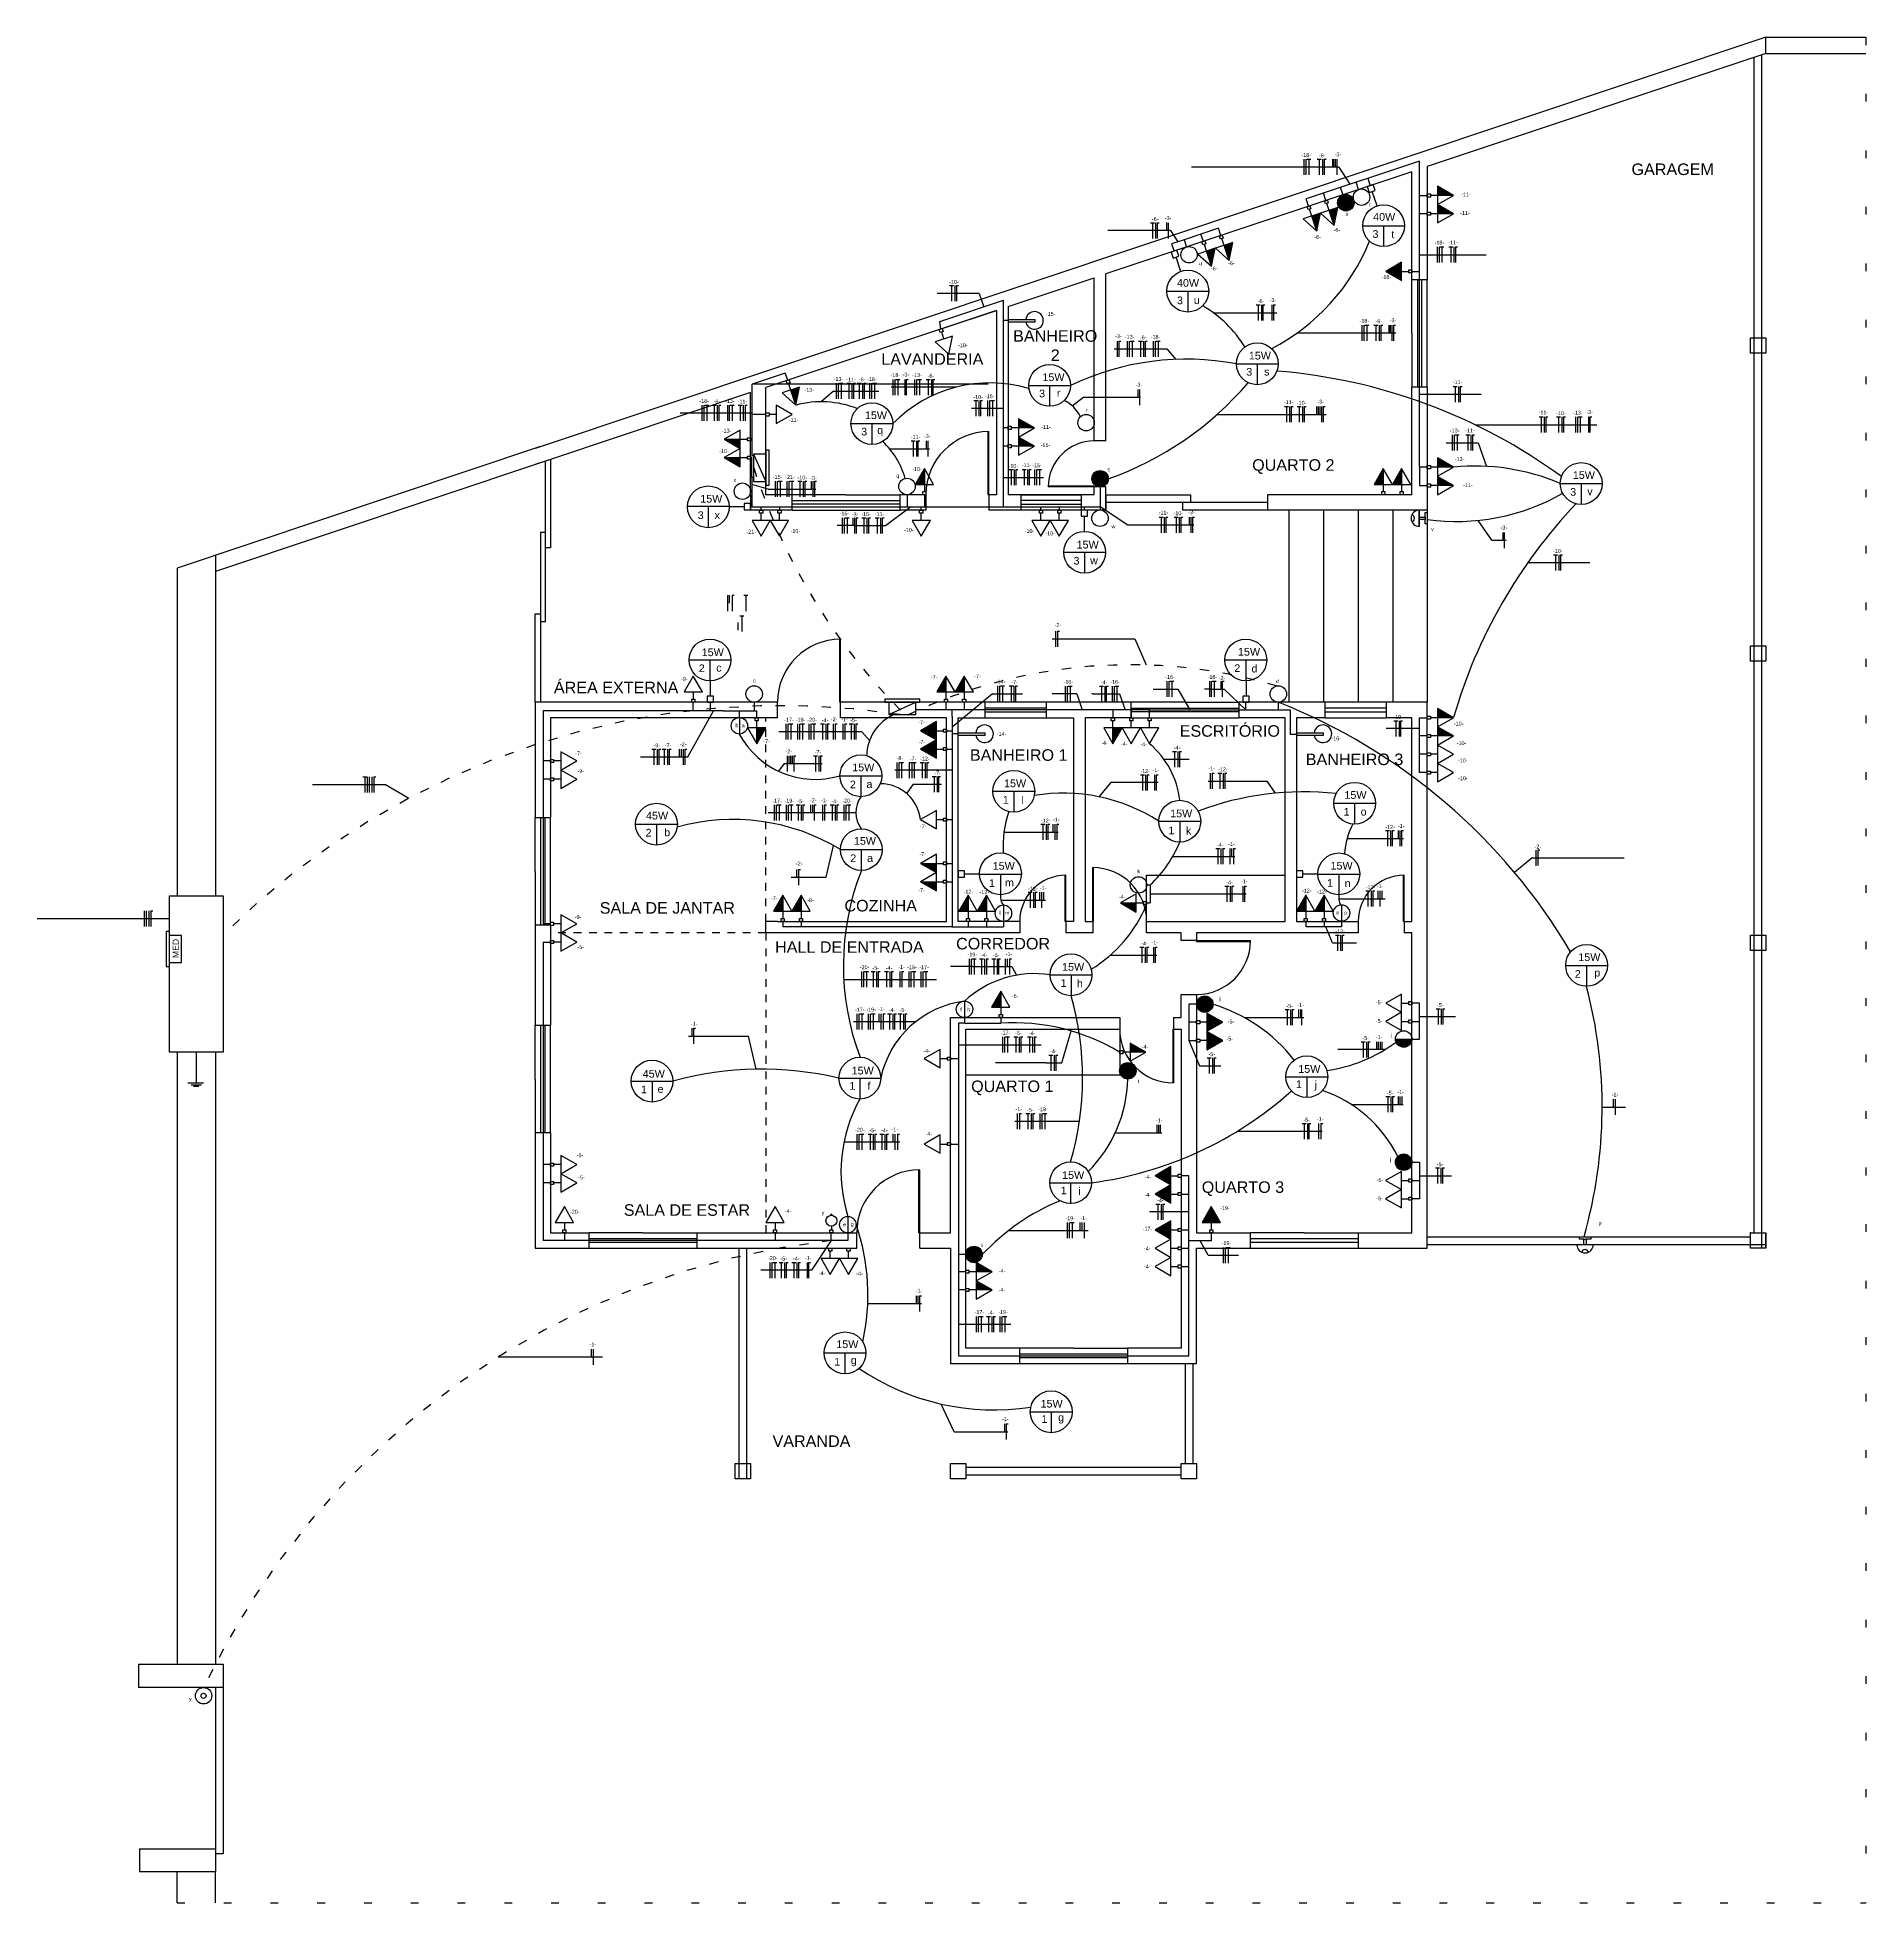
# Model space of a CAD drawing. Header units: millimetres. Extents: x 1264 to 2548, y 2013 to 4063.
# Drawn here: x 1263.99 to 1287.76, y 2012.88 to 2037.14 of the extents above; entities outside this region: 1.
import ezdxf

# ---------------------------------------------------------------- set-up
doc = ezdxf.new("R2010")
doc.units = ezdxf.units.MM
doc.linetypes.add('ACAD_ISO03W100', pattern=[30, 12, -18])
doc.linetypes.add('PONTO', pattern=[6.35, 0, -6.35])
for name, color, linetype in [('Auxiliar', 254, 'Continuous'), ('Cerca Viva', 116, 'Continuous'), ('Chuveiros', 254, 'Continuous'), ('Degraus', 254, 'Continuous'), ('Janelas', 252, 'Continuous'), ('Paredes', 253, 'Continuous'), ('Paredes baixas', 251, 'Continuous'), ('Paredes Imaginárias', 254, 'PONTO'), ('Portas', 252, 'Continuous'), ('Textos', 7, 'Continuous')]:
    doc.layers.add(name, color=color, linetype=linetype)
for name, color, linetype, true_color in [('Condutores', 7, 'Continuous', 0xae9bee), ('Eletrodutos', 7, 'Continuous', 0xff8a8a), ('Eletrodutos chão', 7, 'ACAD_ISO03W100', 0xff8a8a), ('Interruptores', 7, 'Continuous', 0xffff75), ('Pontos de luz', 7, 'Continuous', 0xffb3ff), ('Quadros', 7, 'Continuous', 0x8fffab), ('Tomadas', 7, 'Continuous', 0x3b57f1), ('Tomadas 220', 7, 'Continuous', 0xc20000)]:
    doc.layers.add(name, color=color, linetype=linetype, true_color=true_color)
doc.styles.get("Standard").update_dxf_attribs({"font": 'arial.ttf'})
pattern_1 = [(0, (0, 0), (0, 6.985), [5.08, -1.905]), (90, (0, 0), (-6.985, 4e-16), [5.08, -1.905])]

# ---------------------------------------------------------------- blocks, each defined once
blk = doc.blocks.new('J3')
at = {"layer": 'Janelas'}
for p, q in [((-0.7, -0.2), (-0.7, 0)), ((0, 0), (-0.7, 0)), ((0, 0), (0.7, 0)), ((-0.7, -0.075), (0, -0.075)), ((0.7, -0.125), (-0.7, -0.125)), ((-0.7, -0.2), (0.7, -0.2)), ((0, -0.075), (0.7, -0.075)), ((0.7, 0), (0.7, -0.2))]:
    blk.add_line(p, q, dxfattribs=at)
blk = doc.blocks.new('J2')
at = {"layer": 'Janelas'}
for p, q in [((-0.4, -0.2), (-0.4, 0)), ((0.4, 0), (-0.4, 0)), ((0.4, -0.2), (0.4, 0)), ((0.4, -0.075), (-0.4, -0.075)), ((-0.4, -0.125), (0.4, -0.125)), ((-0.4, -0.2), (0.4, -0.2))]:
    blk.add_line(p, q, dxfattribs=at)
blk = doc.blocks.new('Interruptor Simples')
at = {"layer": 'Interruptores'}
blk.add_circle((0, 0.107), 0.107, dxfattribs=at)
blk = doc.blocks.new('Interruptor Three-Way')
at = {"layer": 'Interruptores'}
blk.add_hatch(color=256, dxfattribs=at).paths.add_polyline_path([(-0.107, 0.107, 1), (0.107, 0.107, 1)])
blk.add_blockref('Interruptor Simples', (0, 0), dxfattribs=at)
blk = doc.blocks.new('Tomada Alta')
blk.add_hatch(color=256).paths.add_polyline_path([(-0.119, 0.134), (0.119, 0.134), (0, 0.341)])
for p, q in [((-0.02, 0.04), (0.02, 0.04)), ((-0.02, 0), (-0.02, 0.04)), ((0.02, 0), (-0.02, 0)), ((0, 0.134), (0, 0.04)), ((0.02, 0.04), (0.02, 0))]:
    blk.add_line(p, q)
blk.add_lwpolyline([(0, 0.341), (-0.119, 0.134), (0.119, 0.134)], close=True)
blk = doc.blocks.new('Tomada Baixa')
for p, q in [((-0.02, 0.04), (0.02, 0.04)), ((-0.02, 0), (-0.02, 0.04)), ((0.02, 0), (-0.02, 0)), ((0, 0.134), (0, 0.04)), ((0.02, 0.04), (0.02, 0))]:
    blk.add_line(p, q)
blk.add_lwpolyline([(0, 0.341), (-0.119, 0.134), (0.119, 0.134)], close=True)
blk = doc.blocks.new('Tomada Média')
blk.add_hatch(color=256).paths.add_polyline_path([(0, 0.341), (-0.119, 0.134), (0, 0.134)])
for p, q in [((0, 0.341), (0, 0.134)), ((-0.02, 0.04), (0.02, 0.04)), ((-0.02, 0), (-0.02, 0.04)), ((0.02, 0), (-0.02, 0)), ((0, 0.134), (0, 0.04)), ((0.02, 0.04), (0.02, 0))]:
    blk.add_line(p, q)
blk.add_lwpolyline([(0, 0.341), (-0.119, 0.134), (0.119, 0.134)], close=True)
blk = doc.blocks.new('Interruptor Four-Way')
at = {"layer": 'Interruptores'}
blk.add_hatch(color=256, dxfattribs=at).paths.add_polyline_path([(0, 0.213, 0.414214), (-0.107, 0.107, 0.414214), (0, 0)])
blk.add_line((0, 0.213), (0, 0), dxfattribs=at)
blk.add_blockref('Interruptor Simples', (0, 0), dxfattribs=at)
blk = doc.blocks.new('Chuveiro')
for p, q in [((0, 0.016), (0.266, 0.016)), ((0.266, 0.016), (0.352, 0.016)), ((0.352, -0.014), (0.352, 0.016)), ((0, -0.014), (0.266, -0.014)), ((0.266, -0.014), (0.352, -0.014))]:
    blk.add_line(p, q)
blk.add_arc((0.342, 0.003), 0.115, 188.5876, 173.577)
blk = doc.blocks.new('PE')
at = {"layer": 'Eletrodutos'}
for p, q in [((-0.026, 0.102), (0, 0.102)), ((0, 0.102), (0, -0.102)), ((0, 0.102), (0.026, 0.102))]:
    blk.add_line(p, q, dxfattribs=at)
blk = doc.blocks.new('NEUTRO')
at = {"layer": 'Eletrodutos'}
for q in [(0, -0.102), (0.026, 0.102)]:
    blk.add_line((0, 0.102), q, dxfattribs=at)
blk = doc.blocks.new('RETORNO')
at = {"layer": 'Eletrodutos'}
blk.add_line((0, 0.051), (0, -0.051), dxfattribs=at)
blk = doc.blocks.new('FASE')
at = {"layer": 'Eletrodutos'}
blk.add_line((0, 0.102), (0, -0.102), dxfattribs=at)

msp = doc.modelspace()

# ---------------------------------------------------------------- hatches: boundary and pattern name
at = {"layer": 'Interruptores'}
h = msp.add_hatch(dxfattribs=at)
h.set_pattern_fill('ANGLE', color=256)
h.set_pattern_definition(pattern_1)
h.paths.add_polyline_path([(1266.118, 2015.575, 1), (1266.184, 2015.575, 1)])
at = {"layer": 'Paredes baixas'}
h = msp.add_hatch(dxfattribs=at)
h.set_pattern_fill('ANGLE', color=256)
h.set_pattern_definition(pattern_1)
h.paths.add_polyline_path([(1286.463, 2021.596), (1286.263, 2021.596), (1286.263, 2021.396), (1286.463, 2021.396)])
h.paths.add_polyline_path([(1286.463, 2025.466), (1286.263, 2025.466), (1286.263, 2025.266), (1286.463, 2025.266)])
h.paths.add_polyline_path([(1286.463, 2029.231), (1286.263, 2029.231), (1286.263, 2029.031), (1286.463, 2029.031)])
h.paths.add_polyline_path([(1286.463, 2033.235), (1286.263, 2033.235), (1286.263, 2033.035), (1286.463, 2033.035)])
h = msp.add_hatch(dxfattribs=at)
h.set_pattern_fill('ANGLE', color=256)
h.set_pattern_definition(pattern_1)
h.paths.add_polyline_path([(1273.263, 2018.596), (1273.063, 2018.596), (1273.063, 2018.396), (1273.263, 2018.396)])
h = msp.add_hatch(dxfattribs=at)
h.set_pattern_fill('ANGLE', color=256)
h.set_pattern_definition(pattern_1)
h.paths.add_polyline_path([(1276.063, 2018.596), (1275.863, 2018.596), (1275.863, 2018.396), (1276.063, 2018.396)])
h.paths.add_polyline_path([(1279.063, 2018.596), (1278.863, 2018.596), (1278.863, 2018.396), (1279.063, 2018.396)])
at = {"layer": 'Quadros'}
h = msp.add_hatch(dxfattribs=at)
h.set_pattern_fill('ANGLE', color=256)
h.set_pattern_definition(pattern_1)
h.paths.add_polyline_path([(1275.414, 2028.496), (1275.203, 2028.401, 0.002889), (1275.267, 2028.336), (1275.321, 2028.336, -0.003808), (1275.414, 2028.379)])
h.paths.add_polyline_path([(1275.414, 2028.379, 0.003808), (1275.321, 2028.336), (1275.414, 2028.336)], flags=17)
h.paths.add_polyline_path([(1275.203, 2028.401), (1275.095, 2028.352, -0.00263), (1275.202, 2028.336), (1275.267, 2028.336, -0.002889)])
h.paths.add_polyline_path([(1275.095, 2028.352), (1275.06, 2028.336), (1275.202, 2028.336, 0.00263)])
h.paths.add_polyline_path([(1274.569, 2032.12, -1), (1275.113, 2032.12, -0.213338), (1276.463, 2032.647), (1276.463, 2033.592), (1273.745, 2032.684), (1273.713, 2032.778), (1273.284, 2032.635), (1273.284, 2032.597), (1273.284, 2031.917), (1273.284, 2031.701), (1273.303, 2031.701), (1273.303, 2031.723), (1273.463, 2031.369), (1273.362, 2031.369, 0.011263), (1273.485, 2031.036), (1273.639, 2031.036), (1275.298, 2031.036), (1275.298, 2031.196), (1275.543, 2031.196, -0.414214), (1276.363, 2032.016), (1276.363, 2031.196), (1276.463, 2031.196), (1276.463, 2032.647, 0.213338), (1275.113, 2032.12, -1)])
h.paths.add_polyline_path([(1273.463, 2032.219), (1273.463, 2032.219), (1273.463, 2032.259), (1273.503, 2032.259), (1273.503, 2032.239), (1273.597, 2032.239), (1273.597, 2032.359), (1273.804, 2032.239), (1273.597, 2032.12), (1273.597, 2032.239), (1273.503, 2032.239), (1273.503, 2032.219), (1273.463, 2032.219), (1273.463, 2031.196), (1273.584, 2031.196), (1273.584, 2031.268), (1274.096, 2031.268), (1274.096, 2031.196), (1273.803, 2031.196), (1273.463, 2031.196)], flags=16)
h.paths.add_polyline_path([(1273.851, 2032.36), (1273.674, 2032.519), (1273.9, 2032.593)], flags=16)
h.paths.add_polyline_path([(1275.404, 2031.303, -1), (1275.191, 2031.303, -1)], flags=16)
h.paths.add_polyline_path([(1273.303, 2031.723), (1273.303, 2031.701), (1273.303, 2031.546, 0.005914), (1273.362, 2031.369), (1273.463, 2031.369)], flags=16)
h.paths.add_polyline_path([(1273.303, 2031.723), (1273.303, 2031.546, 0.005914), (1273.362, 2031.369), (1273.463, 2031.369)], flags=17)
h.paths.add_polyline_path([(1273.303, 2031.546), (1273.303, 2031.369), (1273.362, 2031.369, -0.005914)], flags=0)
h.paths.add_polyline_path([(1273.303, 2031.369), (1273.303, 2031.723), (1273.463, 2031.723), (1273.463, 2031.369), (1273.463, 2031.369)], flags=17)
h.paths.add_polyline_path([(1273.503, 2031.723), (1273.503, 2031.773), (1273.463, 2031.773), (1273.463, 2031.723), (1273.463, 2031.319), (1273.503, 2031.319), (1273.503, 2031.369)], flags=16)
h.paths.add_polyline_path([(1276.297, 2032.422), (1276.446, 2032.422), (1276.446, 2032.525), (1276.297, 2032.525)], flags=24)
h.paths.add_polyline_path([(1273.539, 2031.374), (1273.688, 2031.374), (1273.688, 2031.477), (1273.539, 2031.477)], flags=24)
h.paths.add_polyline_path([(1275.069, 2032.699), (1275.218, 2032.699), (1275.218, 2032.802), (1275.069, 2032.802)], flags=24)
h.paths.add_polyline_path([(1274.763, 2032.649), (1274.912, 2032.649), (1274.912, 2032.752), (1274.763, 2032.752)], flags=24)
h.paths.add_polyline_path([(1273.698, 2031.374), (1273.847, 2031.374), (1273.847, 2031.477), (1273.698, 2031.477)], flags=24)
h.paths.add_polyline_path([(1275.551, 2032.691), (1275.662, 2032.691), (1275.662, 2032.794), (1275.551, 2032.794)], flags=24)
h.paths.add_polyline_path([(1274.656, 2032.641), (1274.766, 2032.641), (1274.766, 2032.744), (1274.656, 2032.744)], flags=24)
h.paths.add_polyline_path([(1275.331, 2031.892), (1275.48, 2031.892), (1275.48, 2031.995), (1275.331, 2031.995)], flags=24)
h.paths.add_polyline_path([(1274.492, 2032.641), (1274.642, 2032.641), (1274.642, 2032.744), (1274.492, 2032.744)], flags=24)
h.paths.add_polyline_path([(1273.747, 2032.119), (1273.896, 2032.119), (1273.896, 2032.223), (1273.747, 2032.223)], flags=24)
h.paths.add_polyline_path([(1275.351, 2031.476), (1275.501, 2031.476), (1275.501, 2031.579), (1275.351, 2031.579)], flags=24)
h.paths.add_polyline_path([(1276.145, 2032.415), (1276.294, 2032.415), (1276.294, 2032.518), (1276.145, 2032.518)], flags=24)
h.paths.add_polyline_path([(1275.946, 2033.087), (1276.095, 2033.087), (1276.095, 2033.19), (1275.946, 2033.19)], flags=24)
h.paths.add_polyline_path([(1273.949, 2032.507), (1274.098, 2032.507), (1274.098, 2032.61), (1273.949, 2032.61)], flags=24)
h.paths.add_polyline_path([(1273.859, 2031.366), (1274.008, 2031.366), (1274.008, 2031.469), (1273.859, 2031.469)], flags=24)
h.paths.add_polyline_path([(1275.35, 2032.699), (1275.499, 2032.699), (1275.499, 2032.802), (1275.35, 2032.802)], flags=24)
h.paths.add_polyline_path([(1274.329, 2032.649), (1274.479, 2032.649), (1274.479, 2032.752), (1274.329, 2032.752)], flags=24)
h.paths.add_polyline_path([(1274.025, 2031.362), (1274.136, 2031.362), (1274.136, 2031.465), (1274.025, 2031.465)], flags=24)
h.paths.add_polyline_path([(1275.143, 2031.391), (1275.207, 2031.391), (1275.207, 2031.494), (1275.143, 2031.494)], flags=24)
h.paths.add_polyline_path([(1275.225, 2032.705), (1275.335, 2032.705), (1275.335, 2032.808), (1275.225, 2032.808)], flags=24)
h.paths.add_polyline_path([(1275.504, 2031.906), (1275.615, 2031.906), (1275.615, 2032.009), (1275.504, 2032.009)], flags=24)
h.paths.add_polyline_path([(1274.91, 2032.803), (1276.313, 2032.803), (1276.313, 2033.112), (1274.91, 2033.112)], flags=24)
h = msp.add_hatch(dxfattribs=at)
h.set_pattern_fill('ANGLE', color=256)
h.set_pattern_definition([(0, (-2.877, 1.971), (0, 6.985), [5.08, -1.905]), (90, (-2.877, 1.971), (-6.985, 4e-16), [5.08, -1.905])])
h.paths.add_polyline_path([(1273.303, 2031.723), (1273.303, 2031.369), (1273.463, 2031.369)])
h = msp.add_hatch(dxfattribs=at)
h.set_pattern_fill('ANGLE', color=256, angle=-90)
h.set_pattern_definition([(270, (-758.209, 3305.788), (6.985, -1e-15), [5.08, -1.905]), (360, (-758.209, 3305.788), (2e-15, 6.985), [5.08, -1.905])])
h.paths.add_polyline_path([(1273.303, 2031.369), (1273.463, 2031.369), (1273.303, 2031.723)])
h = msp.add_hatch(dxfattribs=at)
h.set_pattern_fill('ANGLE', color=256)
h.set_pattern_definition([(0, (0, -1.238), (0, 6.985), [5.08, -1.905]), (90, (0, -1.238), (-6.985, 4e-16), [5.08, -1.905])])
h.paths.add_polyline_path([(1275.06, 2028.336), (1275.414, 2028.336), (1275.414, 2028.496)])
h = msp.add_hatch(dxfattribs=at)
h.set_pattern_fill('ANGLE', color=256)
h.set_pattern_definition([(0, (-7.784, -4.8464), (0, 6.985), [5.08, -1.905]), (90, (-7.784, -4.8464), (-6.985, 4e-16), [5.08, -1.905])])
h.paths.add_polyline_path([(1267.276, 2024.728), (1267.63, 2024.728), (1267.63, 2024.888)])
h = msp.add_hatch(dxfattribs=at)
h.set_pattern_fill('ANGLE', color=256)
h.set_pattern_definition([(0, (1.067, -0.389), (0, 6.985), [5.08, -1.905]), (90, (1.067, -0.389), (-6.985, 4e-16), [5.08, -1.905])])
h.paths.add_polyline_path([(1280.13, 2018.207), (1279.93, 2018.207), (1279.93, 2018.007), (1280.13, 2018.007)])
h.paths.add_polyline_path([(1274.33, 2018.207), (1274.13, 2018.207), (1274.13, 2018.007), (1274.33, 2018.007)])
h.paths.add_polyline_path([(1287.53, 2021.207), (1287.33, 2021.207), (1287.33, 2021.007), (1287.53, 2021.007)])

# ---------------------------------------------------------------- linework, layer by layer
for p, q in [((1278.413, 2025.646), (1278.413, 2026.246)), ((1278.413, 2026.246), (1280.213, 2026.246)), ((1278.063, 2024.246), (1278.063, 2023.646)), ((1278.063, 2023.646), (1276.063, 2023.646))]:
    msp.add_line(p, q)
at = {"layer": 'Auxiliar'}
for p, q in [((1286.463, 2037.144), (1287.763, 2037.144)), ((1286.463, 2021.396), (1286.463, 2021.596)), ((1265.306, 2015.985), (1265.306, 2015.685)), ((1266.306, 2015.685), (1266.306, 2013.585)), ((1266.406, 2015.685), (1266.406, 2013.585)), ((1265.319, 2013.585), (1265.319, 2013.285)), ((1266.306, 2013.585), (1266.306, 2013.285)), ((1266.406, 2013.585), (1266.406, 2013.522)), ((1266.406, 2013.522), (1266.306, 2013.522))]:
    msp.add_line(p, q, dxfattribs=at)
for points in [[(1265.306, 2015.985), (1266.406, 2015.985), (1266.406, 2015.685), (1265.306, 2015.685)], [(1265.319, 2013.585), (1266.306, 2013.585)], [(1266.306, 2013.285), (1265.319, 2013.285)]]:
    msp.add_lwpolyline(points, dxfattribs=at)
msp.add_point((1286.263, 2021.596), dxfattribs=at)
msp.add_point((1286.263, 2021.596), dxfattribs=at)
at = {"layer": 'Cerca Viva'}
for p, q in [((1265.806, 2016.385), (1265.806, 2015.985)), ((1266.306, 2016.385), (1266.306, 2015.985)), ((1265.806, 2012.885), (1265.806, 2013.285)), ((1266.306, 2012.885), (1266.306, 2013.285))]:
    msp.add_line(p, q, dxfattribs=at)
for points in [[(1266.306, 2030.409), (1266.306, 2029.609), (1266.306, 2027.575), (1266.306, 2027.173), (1266.306, 2025.979)], [(1265.806, 2030.242), (1265.806, 2029.609), (1265.806, 2027.575), (1265.806, 2027.173), (1265.806, 2025.979)], [(1265.806, 2023.945), (1265.806, 2016.385)], [(1266.306, 2023.945), (1266.306, 2016.385)]]:
    msp.add_lwpolyline(points, dxfattribs=at)
at = {"layer": 'Condutores'}
for p, q in [((1280.914, 2035.456), (1278.995, 2035.456)), ((1280.914, 2035.456), (1281.057, 2035.232)), ((1278.725, 2034.631), (1277.907, 2034.631)), ((1278.725, 2034.631), (1278.82, 2034.485)), ((1281.961, 2034.317), (1282.828, 2034.317)), ((1276.237, 2033.813), (1275.69, 2033.813)), ((1276.237, 2033.813), (1276.295, 2033.641)), ((1279.281, 2033.562), (1280.105, 2033.562)), ((1280.37, 2033.299), (1281.654, 2033.299)), ((1277.991, 2033.091), (1278.674, 2033.091)), ((1278.674, 2033.091), (1278.792, 2032.956)), ((1274.34, 2032.543), (1274.183, 2032.404)), ((1274.34, 2032.543), (1274.677, 2032.543)), ((1274.677, 2032.543), (1274.809, 2032.543)), ((1274.809, 2032.543), (1274.929, 2032.543)), ((1275.267, 2032.593), (1275.09, 2032.593)), ((1275.935, 2032.593), (1275.249, 2032.593)), ((1277.598, 2032.462), (1277.447, 2032.349)), ((1277.598, 2032.462), (1278.334, 2032.462)), ((1281.961, 2032.501), (1282.762, 2032.501)), ((1272.656, 2032.257), (1272.346, 2032.257)), ((1272.81, 2032.257), (1272.656, 2032.257)), ((1273.284, 2032.257), (1272.81, 2032.257)), ((1276.551, 2032.317), (1276.134, 2032.317)), ((1279.33, 2032.24), (1280.748, 2032.24)), ((1282.685, 2032.105), (1284.265, 2032.105)), ((1275.071, 2031.794), (1275.589, 2031.794)), ((1282.31, 2031.872), (1282.722, 2031.872)), ((1282.722, 2031.872), (1282.834, 2031.564)), ((1273.492, 2031.268), (1273.278, 2031.329)), ((1273.492, 2031.268), (1274.114, 2031.268)), ((1276.551, 2031.42), (1276.908, 2031.42)), ((1276.908, 2031.42), (1277.072, 2031.42)), ((1275.019, 2030.794), (1275.342, 2031.036)), ((1277.808, 2031.041), (1278.169, 2030.803)), ((1274.501, 2030.794), (1274.389, 2030.794)), ((1274.616, 2030.794), (1274.501, 2030.794)), ((1274.616, 2030.794), (1275.019, 2030.794)), ((1278.169, 2030.803), (1279.026, 2030.803)), ((1282.9, 2030.604), (1282.722, 2030.862)), ((1282.9, 2030.604), (1283.087, 2030.604)), ((1283.371, 2030.313), (1284.174, 2030.313)), ((1277.184, 2029.321), (1278.259, 2029.321)), ((1278.259, 2029.321), (1278.409, 2028.981)), ((1276.411, 2028.608), (1275.886, 2028.171)), ((1276.411, 2028.608), (1276.798, 2028.608)), ((1277.506, 2028.604), (1277.187, 2028.604)), ((1277.506, 2028.604), (1277.576, 2028.396)), ((1277.718, 2028.604), (1277.701, 2028.604)), ((1277.718, 2028.604), (1278.061, 2028.604)), ((1278.061, 2028.604), (1278.133, 2028.396)), ((1278.497, 2028.667), (1278.82, 2028.667)), ((1278.82, 2028.667), (1278.974, 2028.396)), ((1279.245, 2028.667), (1279.166, 2028.667)), ((1279.245, 2028.667), (1279.421, 2028.667)), ((1279.705, 2028.396), (1279.421, 2028.667)), ((1272.447, 2027.785), (1272.78, 2028.386)), ((1273.843, 2028.112), (1273.63, 2028.112)), ((1274.263, 2028.112), (1273.843, 2028.112)), ((1274.711, 2028.112), (1274.263, 2028.112)), ((1274.711, 2028.112), (1274.811, 2028.001)), ((1281.963, 2028.154), (1281.526, 2028.154)), ((1271.834, 2027.785), (1272.447, 2027.785)), ((1273.702, 2027.699), (1273.627, 2027.6)), ((1273.702, 2027.699), (1274.195, 2027.699)), ((1275.886, 2027.612), (1275.14, 2027.612)), ((1278.638, 2027.756), (1278.968, 2027.756)), ((1267.569, 2027.425), (1268.516, 2027.425)), ((1268.516, 2027.425), (1268.821, 2027.249)), ((1275.378, 2027.43), (1275.294, 2027.313)), ((1275.378, 2027.43), (1275.745, 2027.43)), ((1277.946, 2027.451), (1277.793, 2027.268)), ((1278.561, 2027.451), (1277.946, 2027.451)), ((1279.214, 2027.472), (1279.976, 2027.472)), ((1279.976, 2027.472), (1280.085, 2027.313)), ((1273.58, 2027.059), (1273.49, 2027.059)), ((1274.632, 2027.059), (1273.58, 2027.059)), ((1274.248, 2026.221), (1274.343, 2026.632)), ((1276.558, 2026.808), (1277.264, 2026.808)), ((1281.02, 2026.725), (1281.755, 2026.725)), ((1278.752, 2026.492), (1279.562, 2026.492)), ((1283.424, 2026.473), (1283.197, 2026.283)), ((1283.424, 2026.473), (1284.622, 2026.473)), ((1273.793, 2026.221), (1274.248, 2026.221)), ((1276.518, 2025.923), (1277.1, 2025.923)), ((1278.461, 2026.004), (1279.706, 2026.004)), ((1280.911, 2025.942), (1281.513, 2025.942)), ((1280.831, 2025.366), (1280.742, 2025.574)), ((1277.941, 2025.209), (1278.544, 2025.209)), ((1280.831, 2025.366), (1281.141, 2025.366)), ((1276.147, 2025.058), (1275.861, 2025.058)), ((1276.147, 2025.058), (1276.662, 2025.058)), ((1276.662, 2025.058), (1276.722, 2024.947)), ((1274.474, 2024.892), (1275.266, 2024.892)), ((1275.266, 2024.892), (1275.682, 2024.892)), ((1274.682, 2024.342), (1274.602, 2024.342)), ((1274.856, 2024.342), (1274.682, 2024.342)), ((1275.41, 2024.342), (1274.856, 2024.342)), ((1277.311, 2023.805), (1277.432, 2024.222)), ((1279.683, 2024.398), (1280.457, 2024.398)), ((1281.963, 2024.409), (1282.429, 2024.409)), ((1272.457, 2024.155), (1273.233, 2024.155)), ((1273.233, 2024.155), (1273.33, 2023.724)), ((1275.966, 2024.042), (1277.041, 2024.042)), ((1278.963, 2024.097), (1279.101, 2023.769)), ((1281.514, 2023.98), (1280.899, 2023.98)), ((1277.108, 2023.805), (1276.449, 2023.805)), ((1277.108, 2023.805), (1277.311, 2023.805)), ((1279.101, 2023.769), (1279.376, 2023.769)), ((1281.071, 2023.267), (1281.747, 2023.267)), ((1284.336, 2023.232), (1284.639, 2023.232)), ((1277.54, 2023.046), (1276.701, 2023.046)), ((1274.478, 2022.779), (1275.205, 2022.779)), ((1278.005, 2022.897), (1278.61, 2022.897)), ((1279.591, 2022.917), (1280.694, 2022.917)), ((1281.963, 2022.338), (1282.379, 2022.338)), ((1278.963, 2021.869), (1278.452, 2021.869)), ((1276.618, 2021.627), (1277.653, 2021.627)), ((1274.313, 2021.495), (1274.054, 2021.11)), ((1279.215, 2021.305), (1279.108, 2021.492)), ((1279.215, 2021.305), (1279.606, 2021.305)), ((1274.054, 2021.11), (1273.395, 2021.11)), ((1274.787, 2020.677), (1275.486, 2020.677)), ((1275.966, 2020.408), (1276.647, 2020.408)), ((1269.981, 2019.983), (1271.336, 2019.983)), ((1275.911, 2019.009), (1275.742, 2019.37)), ((1275.911, 2019.009), (1276.61, 2019.009))]:
    msp.add_line(p, q, dxfattribs=at)
at = {"layer": 'Degraus'}
for p, q in [((1280.263, 2030.994), (1280.263, 2028.494)), ((1280.713, 2030.994), (1280.713, 2028.494)), ((1281.163, 2030.994), (1281.163, 2028.494)), ((1281.613, 2030.994), (1281.613, 2028.494)), ((1282.063, 2030.994), (1282.063, 2028.494))]:
    msp.add_line(p, q, dxfattribs=at)
at = {"layer": 'Eletrodutos'}
for p, q in [((1281.961, 2035.534), (1280.486, 2035.042)), ((1281.961, 2035.087), (1281.961, 2035.534)), ((1280.744, 2035.021), (1280.712, 2035.117)), ((1280.968, 2035.092), (1280.935, 2035.191)), ((1281.169, 2035.164), (1281.137, 2035.259)), ((1281.289, 2035.31), (1281.321, 2035.215)), ((1280.518, 2034.947), (1280.486, 2035.042)), ((1281.961, 2031.554), (1281.961, 2035.087)), ((1281.961, 2035.087), (1282.063, 2035.087)), ((1279.346, 2034.661), (1278.902, 2034.512)), ((1279.378, 2034.565), (1279.346, 2034.661)), ((1282.063, 2034.849), (1281.961, 2034.849)), ((1278.902, 2034.512), (1278.738, 2034.458)), ((1278.738, 2034.458), (1278.77, 2034.363)), ((1278.902, 2034.512), (1278.933, 2034.417)), ((1279.151, 2034.49), (1279.12, 2034.585)), ((1281.863, 2034.1), (1281.961, 2034.1)), ((1275.723, 2033.45), (1276.551, 2033.727)), ((1276.551, 2031.036), (1276.551, 2033.727)), ((1275.736, 2033.349), (1275.723, 2033.45)), ((1275.755, 2033.355), (1276.463, 2033.592)), ((1276.613, 2033.463), (1276.551, 2033.463)), ((1273.713, 2032.778), (1273.284, 2032.635)), ((1273.713, 2032.778), (1273.745, 2032.684)), ((1273.284, 2032.597), (1273.284, 2032.635)), ((1273.284, 2031.917), (1273.284, 2032.597)), ((1273.463, 2032.239), (1273.284, 2032.239)), ((1276.613, 2032.065), (1276.551, 2032.065)), ((1273.284, 2031.917), (1273.263, 2031.917)), ((1273.284, 2031.701), (1273.284, 2031.917)), ((1276.613, 2031.827), (1276.551, 2031.827)), ((1273.278, 2031.678), (1273.263, 2031.678)), ((1273.278, 2031.421), (1273.278, 2031.678)), ((1273.303, 2031.701), (1273.284, 2031.701)), ((1282.063, 2031.554), (1281.961, 2031.554)), ((1281.961, 2031.554), (1281.961, 2031.315)), ((1273.278, 2031.236), (1273.263, 2031.236)), ((1273.303, 2031.421), (1273.278, 2031.421)), ((1273.278, 2031.421), (1273.278, 2031.236)), ((1273.278, 2031.236), (1273.278, 2031.036)), ((1277.808, 2031.296), (1277.808, 2030.996)), ((1281.961, 2031.315), (1282.063, 2031.315)), ((1273.278, 2031.036), (1273.263, 2031.036)), ((1273.278, 2031.036), (1273.639, 2031.036)), ((1273.401, 2030.996), (1273.401, 2031.036)), ((1273.639, 2031.036), (1273.639, 2030.996)), ((1273.639, 2031.036), (1277.277, 2031.036)), ((1275.298, 2031.196), (1275.298, 2031.036)), ((1275.482, 2030.996), (1275.482, 2031.036)), ((1275.523, 2031.196), (1275.523, 2031.036)), ((1277.039, 2030.996), (1277.039, 2031.036)), ((1277.277, 2031.036), (1277.277, 2030.996)), ((1277.277, 2031.036), (1277.604, 2031.036)), ((1277.604, 2030.996), (1277.604, 2031.036)), ((1277.604, 2031.036), (1277.808, 2031.036)), ((1272.519, 2028.386), (1270.567, 2028.386)), ((1270.567, 2028.386), (1270.567, 2027.495)), ((1272.519, 2028.386), (1272.518, 2028.496)), ((1272.906, 2028.386), (1272.519, 2028.386)), ((1272.74, 2028.496), (1272.74, 2028.386)), ((1272.906, 2028.386), (1273.31, 2028.386)), ((1273.118, 2028.296), (1273.118, 2028.386)), ((1273.31, 2028.496), (1273.31, 2028.386)), ((1273.31, 2028.386), (1273.343, 2028.386)), ((1273.343, 2028.296), (1273.343, 2028.386)), ((1277.974, 2028.396), (1275.414, 2028.396)), ((1275.803, 2028.496), (1275.803, 2028.396)), ((1275.886, 2028.312), (1275.886, 2028.396)), ((1276.041, 2028.496), (1276.041, 2028.396)), ((1278.451, 2028.396), (1277.974, 2028.396)), ((1277.974, 2028.396), (1277.974, 2028.296)), ((1278.213, 2028.396), (1278.213, 2028.296)), ((1278.451, 2028.296), (1278.451, 2028.396)), ((1278.451, 2028.396), (1280.278, 2028.396)), ((1279.705, 2028.396), (1279.705, 2028.496)), ((1280.125, 2028.496), (1280.125, 2028.396)), ((1280.278, 2028.396), (1280.278, 2028.082)), ((1275.813, 2028.126), (1275.886, 2028.126)), ((1275.886, 2028.312), (1275.886, 2025.575)), ((1275.963, 2028.084), (1275.886, 2028.084)), ((1280.278, 2028.082), (1280.363, 2028.082)), ((1281.963, 2027.581), (1281.963, 2028.296)), ((1281.963, 2028.296), (1282.063, 2028.296)), ((1275.813, 2027.888), (1275.886, 2027.888)), ((1282.063, 2028.058), (1281.963, 2028.058)), ((1270.663, 2027.733), (1270.567, 2027.733)), ((1282.063, 2027.82), (1281.963, 2027.82)), ((1270.663, 2027.495), (1270.567, 2027.495)), ((1270.567, 2027.495), (1270.567, 2025.615)), ((1282.063, 2027.581), (1281.963, 2027.581)), ((1275.813, 2026.971), (1275.886, 2026.971)), ((1275.813, 2026.401), (1275.886, 2026.401)), ((1275.813, 2026.163), (1275.886, 2026.163)), ((1278.414, 2026.121), (1278.461, 2026.121)), ((1278.461, 2026.121), (1278.461, 2025.887)), ((1265.706, 2025.68), (1263.989, 2025.68)), ((1278.413, 2025.887), (1278.461, 2025.887)), ((1270.663, 2025.615), (1270.567, 2025.615)), ((1273.682, 2025.646), (1273.682, 2025.575)), ((1275.886, 2025.575), (1273.682, 2025.575)), ((1273.92, 2025.646), (1273.92, 2025.575)), ((1275.886, 2025.575), (1276.091, 2025.575)), ((1276.091, 2025.646), (1276.091, 2025.575)), ((1276.091, 2025.575), (1276.551, 2025.575)), ((1276.329, 2025.646), (1276.329, 2025.575)), ((1276.551, 2025.646), (1276.551, 2025.575)), ((1280.482, 2025.646), (1280.482, 2025.574)), ((1280.947, 2025.574), (1280.482, 2025.574)), ((1280.72, 2025.646), (1280.72, 2025.574)), ((1280.947, 2025.649), (1280.947, 2025.574)), ((1270.567, 2025.377), (1270.663, 2025.377)), ((1270.567, 2025.377), (1270.567, 2021.897)), ((1279.063, 2024.57), (1278.963, 2024.57)), ((1278.963, 2024.57), (1278.963, 2024.097)), ((1281.963, 2024.583), (1281.863, 2024.583)), ((1281.963, 2024.117), (1281.963, 2024.583)), ((1276.045, 2024.323), (1275.966, 2024.323)), ((1275.966, 2024.323), (1275.966, 2024.323)), ((1275.966, 2024.323), (1275.966, 2022.75)), ((1276.045, 2024.396), (1276.045, 2024.323)), ((1276.045, 2024.323), (1276.517, 2024.323)), ((1276.517, 2024.396), (1276.517, 2024.323)), ((1279.063, 2024.336), (1278.963, 2024.336)), ((1281.863, 2024.345), (1281.963, 2024.345)), ((1278.963, 2024.097), (1279.063, 2024.097)), ((1281.863, 2024.117), (1281.963, 2024.117)), ((1266.056, 2023.945), (1266.056, 2023.543)), ((1275.863, 2023.862), (1275.966, 2023.862)), ((1275.863, 2022.75), (1275.966, 2022.75)), ((1275.966, 2022.75), (1275.966, 2019.996)), ((1281.863, 2022.515), (1281.963, 2022.515)), ((1281.963, 2022.515), (1281.963, 2022.039)), ((1270.663, 2022.484), (1270.567, 2022.484)), ((1278.963, 2022.338), (1278.863, 2022.338)), ((1278.963, 2019.996), (1278.963, 2022.338)), ((1281.862, 2022.277), (1281.963, 2022.277)), ((1270.663, 2022.246), (1270.567, 2022.246)), ((1278.863, 2022.1), (1278.963, 2022.1)), ((1281.963, 2022.039), (1281.863, 2022.039)), ((1270.567, 2021.897), (1270.567, 2021.495)), ((1270.842, 2021.596), (1270.842, 2021.495)), ((1273.582, 2021.596), (1273.582, 2021.495)), ((1274.313, 2021.495), (1274.313, 2021.596)), ((1274.528, 2021.596), (1274.528, 2021.495)), ((1278.863, 2021.634), (1278.963, 2021.634)), ((1279.254, 2021.596), (1279.254, 2021.492)), ((1273.582, 2021.495), (1270.567, 2021.495)), ((1274.313, 2021.495), (1273.582, 2021.495)), ((1274.528, 2021.495), (1274.313, 2021.495)), ((1276.063, 2021.315), (1275.966, 2021.315)), ((1278.863, 2021.396), (1278.963, 2021.396)), ((1279.254, 2021.492), (1278.963, 2021.492)), ((1276.063, 2021.091), (1275.966, 2021.091)), ((1278.863, 2021.158), (1278.963, 2021.158)), ((1276.063, 2020.853), (1275.966, 2020.853)), ((1275.966, 2019.996), (1278.963, 2019.996))]:
    msp.add_line(p, q, dxfattribs=at)
for points in [[(1265.989, 2023.523), (1266.056, 2023.523), (1266.124, 2023.523)], [(1266.022, 2023.503), (1266.056, 2023.503), (1266.09, 2023.503)]]:
    msp.add_lwpolyline(points, dxfattribs=at)
for centre, radius, start, end in [((1278.775, 2035.526), 2.739, 297.4918, 337.8536), ((1278.344, 2032.282), 1.586, 31.7846, 59.7872), ((1278.931, 2029.463), 3.495, 79.2971, 115.5385), ((1279.538, 2025.591), 7.234, 53.8385, 85.4859), ((1276.378, 2030.874), 1.776, 73.4644, 135.413), ((1276.509, 2035.394), 4.232, 289.3921, 319.6243), ((1274.183, 2031.127), 1.277, 68.5011, 105.0532), ((1277.118, 2031.993), 0.485, 26.4383, 62.3857), ((1274.276, 2031.13), 1.035, 15.4828, 47.0099), ((1273.347, 2033.499), 1.842, 267.3976, 267.4), ((1273.258, 2033.961), 2.26, 275.2167, 275.218), ((1282.686, 2028.756), 2.812, 66.8501, 95.7664), ((1282.447, 2033.622), 2.774, 262.0395, 299.7507), ((1288.923, 2026.409), 6.788, 136.5443, 163.859), ((1275.374, 2027.789), 0.601, 114.3628, 178.8306), ((1277.31, 2021.349), 7.681, 30.5283, 68.5048), ((1274.104, 2028.613), 1.12, 208.2216, 286.6637), ((1277.742, 2027.104), 1.108, 6.0839, 50.2093), ((1274.951, 2026.911), 0.525, 6.5766, 90.141), ((1274.986, 2027.062), 0.354, 144.568, 216.3254), ((1277.333, 2025.037), 2.278, 57.0804, 99.6303), ((1280.453, 2023.45), 3.881, 83.7416, 110.6877), ((1273.033, 2024.286), 2.687, 58.6492, 105.6204), ((1277.876, 2026.627), 1.33, 160.3818, 183.934), ((1281.938, 2026.465), 0.954, 152.0891, 176.2813), ((1277.335, 2027.305), 1.634, 313.5278, 337.395), ((1277.86, 2025.071), 3.39, 158.6017, 200.5735), ((1276.696, 2025.974), 0.185, 173.7714, 218.2404), ((1281.171, 2025.964), 0.26, 173.5935, 203.275), ((1276.742, 2026.565), 1.811, 301.6615, 337.3235), ((1276.954, 2023.634), 1.333, 81.2253, 132.9968), ((1278.177, 2023.232), 6.159, 344.1119, 14.7681), ((1276.204, 2023.343), 1.276, 97.1501, 168.0392), ((1273.703, 2023.607), 3.878, 343.7136, 16.053), ((1278.659, 2022.543), 2.118, 37.8809, 73.0779), ((1276.687, 2021.662), 2.666, 58.9419, 93.6542), ((1280.488, 2025.647), 1.957, 277.8507, 306.6702), ((1273.409, 2019.387), 4.338, 76.6342, 105.4365), ((1276.394, 2023.644), 1.776, 315.2105, 358.4882), ((1276.387, 2022.391), 1.948, 150.9939, 197.3719), ((1277.071, 2027.035), 4.828, 277.451, 311.9179), ((1280.139, 2021.821), 1.721, 26.4852, 70.9519), ((1278.373, 2019.36), 2.866, 112.2627, 137.0122), ((1272.024, 2020.791), 2.766, 347.2468, 19.2562), ((1276.431, 2022.42), 3.127, 235.8124, 278.7353)]:
    msp.add_arc(centre, radius, start, end, dxfattribs=at)
at = {"layer": 'Eletrodutos chão', "ltscale": 0.01}
for centre, radius, start, end in [((1280.815, 2033.936), 7.882, 197.651, 225.2687), ((1278.201, 2022.26), 6.724, 73.566, 115.3569), ((1273.658, 2018.136), 10.317, 81.3892, 134.6565), ((1275.462, 2011.246), 10.314, 96.3942, 154.5075)]:
    msp.add_arc(centre, radius, start, end, dxfattribs=at)
at = {"layer": 'Interruptores'}
for p, q in [((1281.958, 2030.996), (1281.958, 2030.783)), ((1282.033, 2030.905), (1282.033, 2030.875)), ((1282.063, 2030.905), (1282.063, 2030.875)), ((1273.118, 2028.296), (1273.118, 2028.083)), ((1276.551, 2025.859), (1276.551, 2025.646)), ((1280.947, 2025.862), (1280.947, 2025.649)), ((1276.045, 2024.609), (1276.045, 2024.396)), ((1274.528, 2021.809), (1274.528, 2021.596)), ((1274.314, 2021.683), (1274.314, 2021.636)), ((1284.099, 2021.546), (1284.129, 2021.546)), ((1284.099, 2021.516), (1284.129, 2021.516))]:
    msp.add_line(p, q, dxfattribs=at)
for points in [[(1281.958, 2030.996, 1), (1281.958, 2030.783)], [(1284.008, 2021.442, 1), (1284.221, 2021.442)]]:
    msp.add_lwpolyline(points, format="xyb", close=True, dxfattribs=at)
for points in [[(1281.958, 2030.905), (1282.033, 2030.905), (1282.033, 2030.963), (1282.063, 2030.963), (1282.063, 2030.905)], [(1282.063, 2030.875), (1282.063, 2030.816), (1282.033, 2030.816), (1282.033, 2030.875), (1281.958, 2030.875)], [(1284.099, 2021.442), (1284.099, 2021.516), (1284.041, 2021.516), (1284.041, 2021.546), (1284.099, 2021.546)], [(1284.129, 2021.546), (1284.188, 2021.546), (1284.188, 2021.516), (1284.129, 2021.516), (1284.129, 2021.442)]]:
    msp.add_lwpolyline(points, dxfattribs=at)
msp.add_lwpolyline([(1274.294, 2021.636), (1274.334, 2021.636), (1274.334, 2021.596), (1274.294, 2021.596)], close=True, dxfattribs=at)
for centre, radius in [((1274.314, 2021.754), 0.0708), ((1266.151, 2015.575), 0.0331)]:
    msp.add_circle(centre, radius, dxfattribs=at)
for centre, radius, start, end in [((1281.852, 2030.89), 0.0446, 282.0777, 77.9223), ((1274.314, 2021.825), 0.0121, 355.092, 184.908), ((1284.114, 2021.335), 0.0446, 12.0777, 167.9223)]:
    msp.add_arc(centre, radius, start, end, dxfattribs=at)
at = {"layer": 'Janelas'}
for p, q in [((1277.563, 2031.121), (1276.783, 2031.121)), ((1276.783, 2031.071), (1277.563, 2031.071)), ((1270.663, 2028.496), (1270.53, 2028.496))]:
    msp.add_line(p, q, dxfattribs=at)
msp.add_lwpolyline([(1277.563, 2031.196), (1277.563, 2030.996), (1276.783, 2030.996), (1276.783, 2031.196)], close=True, dxfattribs=at)
for points in [[(1277.883, 2030.996), (1277.883, 2031.196), (1278.933, 2031.196), (1278.983, 2031.196), (1278.983, 2031.096)], [(1279.983, 2031.096), (1278.933, 2031.096), (1277.883, 2031.096)], [(1279.983, 2031.196), (1279.983, 2030.996), (1278.933, 2030.996), (1278.883, 2030.996), (1278.883, 2031.096)]]:
    msp.add_lwpolyline(points, dxfattribs=at)
at = {"layer": 'Paredes'}
for p, q in [((1286.463, 2037.144), (1270.463, 2031.798)), ((1286.463, 2036.933), (1286.463, 2037.144)), ((1286.463, 2036.933), (1282.063, 2035.463)), ((1286.463, 2036.933), (1287.763, 2036.933)), ((1281.863, 2035.396), (1277.883, 2034.066)), ((1281.863, 2033.996), (1281.863, 2035.396)), ((1282.063, 2035.463), (1282.063, 2033.996)), ((1276.613, 2033.642), (1277.733, 2034.016)), ((1277.733, 2031.896), (1277.733, 2034.016)), ((1277.883, 2031.896), (1277.883, 2034.066)), ((1276.463, 2033.592), (1273.463, 2032.59)), ((1276.463, 2033.592), (1276.463, 2031.196)), ((1276.613, 2033.642), (1276.613, 2031.196)), ((1273.263, 2031.196), (1273.263, 2032.523)), ((1273.463, 2031.196), (1273.463, 2032.59)), ((1281.863, 2031.196), (1281.863, 2032.596)), ((1282.063, 2032.596), (1282.063, 2031.196)), ((1270.532, 2031.821), (1265.806, 2030.242)), ((1277.883, 2031.896), (1277.733, 2031.896)), ((1270.596, 2031.631), (1270.463, 2031.587)), ((1277.733, 2031.196), (1277.733, 2031.296)), ((1277.883, 2031.296), (1277.733, 2031.296)), ((1277.883, 2031.196), (1277.883, 2031.296)), ((1273.263, 2031.196), (1273.263, 2030.996)), ((1273.803, 2030.996), (1273.263, 2030.996)), ((1273.803, 2031.196), (1273.463, 2031.196)), ((1275.543, 2031.196), (1275.203, 2031.196)), ((1275.543, 2030.996), (1275.203, 2030.996)), ((1275.543, 2031.196), (1275.543, 2030.996)), ((1276.463, 2031.196), (1276.363, 2031.196)), ((1276.363, 2031.196), (1276.363, 2030.996)), ((1277.883, 2030.996), (1276.363, 2030.996)), ((1277.733, 2031.196), (1276.613, 2031.196)), ((1277.883, 2031.196), (1277.883, 2030.996)), ((1281.863, 2031.196), (1279.983, 2031.196)), ((1282.063, 2030.996), (1279.983, 2030.996)), ((1282.063, 2031.196), (1282.063, 2030.996)), ((1273.613, 2028.296), (1273.613, 2028.496)), ((1274.433, 2028.296), (1274.433, 2028.496)), ((1273.613, 2025.646), (1273.463, 2025.646)), ((1276.763, 2025.646), (1276.763, 2025.496)), ((1277.363, 2025.646), (1277.363, 2025.496)), ((1277.613, 2025.646), (1277.713, 2025.646)), ((1281.163, 2025.646), (1281.163, 2025.496)), ((1281.763, 2025.646), (1281.763, 2025.496)), ((1278.063, 2024.396), (1278.063, 2024.246)), ((1278.763, 2024.396), (1278.763, 2024.246)), ((1274.643, 2021.396), (1274.643, 2021.596)), ((1275.463, 2021.396), (1275.463, 2021.596)), ((1278.863, 2019.896), (1279.063, 2019.896))]:
    msp.add_line(p, q, dxfattribs=at)
for points in [[(1273.263, 2032.523), (1270.663, 2031.654), (1270.596, 2031.631), (1266.306, 2030.198)], [(1270.463, 2028.496), (1270.463, 2026.996)], [(1273.613, 2028.496), (1270.53, 2028.496)], [(1276.313, 2028.496), (1274.433, 2028.496)], [(1278.213, 2028.496), (1277.113, 2028.496)], [(1280.733, 2028.496), (1279.613, 2028.496)], [(1281.163, 2021.396), (1281.863, 2021.396), (1282.063, 2021.396), (1282.063, 2028.496), (1281.533, 2028.496)], [(1273.613, 2028.296), (1270.663, 2028.296), (1270.663, 2026.996)], [(1273.613, 2025.646), (1275.813, 2025.646), (1275.813, 2028.296), (1274.433, 2028.296)], [(1276.763, 2025.646), (1275.963, 2025.646), (1275.963, 2028.296), (1276.313, 2028.296)], [(1277.113, 2028.296), (1277.463, 2028.296), (1277.463, 2025.646), (1277.363, 2025.646)], [(1278.213, 2028.296), (1277.613, 2028.296), (1277.613, 2025.646)], [(1281.163, 2025.496), (1279.063, 2025.496), (1279.063, 2025.396), (1278.863, 2025.396), (1278.863, 2025.496), (1278.413, 2025.496), (1278.413, 2025.646), (1280.213, 2025.646), (1280.213, 2028.296), (1279.613, 2028.296)], [(1280.733, 2028.296), (1280.363, 2028.296), (1280.363, 2025.646), (1281.163, 2025.646)], [(1281.763, 2025.646), (1281.863, 2025.646), (1281.863, 2028.296), (1281.533, 2028.296)], [(1270.463, 2025.596), (1270.463, 2024.296)], [(1270.663, 2025.596), (1270.663, 2024.296)], [(1276.763, 2025.496), (1275.963, 2025.496), (1273.463, 2025.496), (1273.463, 2025.646)], [(1277.713, 2025.646), (1277.713, 2025.496), (1277.363, 2025.496)], [(1281.163, 2021.596), (1281.863, 2021.596), (1281.863, 2025.496), (1281.763, 2025.496)], [(1278.763, 2024.396), (1278.863, 2024.396), (1278.863, 2024.696), (1279.063, 2024.696), (1279.063, 2021.596), (1279.763, 2021.596)], [(1275.463, 2021.596), (1275.863, 2021.596), (1275.863, 2024.396), (1278.063, 2024.396)], [(1276.763, 2020.096), (1276.063, 2020.096), (1276.063, 2024.246), (1278.063, 2024.246)], [(1278.763, 2024.246), (1278.863, 2024.246), (1278.863, 2021.396), (1278.863, 2020.096), (1278.163, 2020.096)], [(1270.463, 2022.896), (1270.463, 2021.396), (1271.163, 2021.396)], [(1270.663, 2022.896), (1270.663, 2021.596), (1271.163, 2021.596)], [(1272.563, 2021.596), (1274.643, 2021.596)], [(1272.563, 2021.396), (1274.643, 2021.396)], [(1275.463, 2021.396), (1275.863, 2021.396), (1275.863, 2019.896), (1276.763, 2019.896)], [(1279.063, 2019.896), (1279.063, 2021.396), (1279.763, 2021.396)], [(1278.163, 2019.896), (1278.863, 2019.896)]]:
    msp.add_lwpolyline(points, dxfattribs=at)
msp.add_lwpolyline([(1265.706, 2025.979), (1266.406, 2025.979), (1266.406, 2023.945), (1265.706, 2023.945)], close=True, dxfattribs=at)
at = {"layer": 'Paredes baixas'}
for p, q in [((1286.313, 2036.866), (1286.313, 2036.883)), ((1286.313, 2021.596), (1286.313, 2036.866)), ((1286.413, 2035.674), (1286.413, 2036.916)), ((1286.413, 2021.396), (1286.413, 2035.674)), ((1282.063, 2021.546), (1286.263, 2021.546)), ((1273.213, 2018.396), (1273.213, 2021.396)), ((1282.063, 2021.446), (1286.463, 2021.446)), ((1278.913, 2019.896), (1278.913, 2018.596)), ((1278.863, 2018.546), (1276.063, 2018.546))]:
    msp.add_line(p, q, dxfattribs=at)
for points in [[(1286.263, 2033.235), (1286.463, 2033.235), (1286.463, 2033.035), (1286.263, 2033.035)], [(1286.263, 2029.231), (1286.463, 2029.231), (1286.463, 2029.031), (1286.263, 2029.031)], [(1286.263, 2025.466), (1286.463, 2025.466), (1286.463, 2025.266), (1286.263, 2025.266)], [(1286.263, 2021.596), (1286.463, 2021.596), (1286.463, 2021.396), (1286.263, 2021.396)], [(1273.063, 2018.596), (1273.263, 2018.596), (1273.263, 2018.396), (1273.063, 2018.396)], [(1275.863, 2018.596), (1276.063, 2018.596), (1276.063, 2018.396), (1275.863, 2018.396)], [(1278.863, 2018.596), (1279.063, 2018.596), (1279.063, 2018.396), (1278.863, 2018.396)]]:
    msp.add_lwpolyline(points, close=True, dxfattribs=at)
for points in [[(1273.113, 2018.396), (1273.113, 2021.396)], [(1279.013, 2019.896), (1279.013, 2018.596)], [(1278.863, 2018.446), (1276.063, 2018.446)]]:
    msp.add_lwpolyline(points, dxfattribs=at)
at = {"layer": 'Paredes Imaginárias'}
for p, q in [((2548.414, 4062.577), (2548.414, 4062.607)), ((1273.463, 2031.437), (1273.463, 2031.437)), ((1278.163, 2019.896), (1278.863, 2019.896))]:
    msp.add_line(p, q, dxfattribs=at)
at = {"layer": 'Paredes Imaginárias', "ltscale": 0.1}
msp.add_line((1287.763, 2037.144), (1287.763, 2012.885), dxfattribs=at)
at = {"layer": 'Paredes Imaginárias', "ltscale": 0.008}
for p, q in [((1273.463, 2025.646), (1273.463, 2028.296)), ((1273.463, 2025.496), (1270.663, 2025.496)), ((1273.463, 2025.496), (1273.463, 2021.596))]:
    msp.add_line(p, q, dxfattribs=at)
at = {"layer": 'Paredes Imaginárias', "ltscale": 0.08}
msp.add_line((1265.806, 2012.885), (1287.763, 2012.885), dxfattribs=at)
at = {"layer": 'Pontos de luz'}
for p, q in [((1281.409, 2034.952), (1281.347, 2035.138)), ((1281.223, 2034.694), (1281.767, 2034.694)), ((1281.495, 2034.694), (1281.495, 2034.422)), ((1278.858, 2034.1), (1278.796, 2034.286)), ((1278.675, 2033.843), (1279.22, 2033.843)), ((1278.948, 2033.843), (1278.948, 2033.571)), ((1279.58, 2032.898), (1280.125, 2032.898)), ((1279.852, 2032.898), (1279.852, 2032.625)), ((1276.88, 2032.617), (1277.425, 2032.617)), ((1277.152, 2032.617), (1277.152, 2032.345)), ((1274.569, 2032.12), (1275.113, 2032.12)), ((1274.841, 2032.12), (1274.841, 2031.848)), ((1283.792, 2031.341), (1284.336, 2031.341)), ((1284.064, 2031.341), (1284.064, 2031.069)), ((1272.986, 2031.042), (1272.442, 2031.042)), ((1272.714, 2031.038), (1272.714, 2030.766)), ((1272.986, 2031.042), (1273.182, 2031.042)), ((1277.604, 2030.719), (1277.604, 2030.915)), ((1277.335, 2030.447), (1277.88, 2030.447)), ((1277.607, 2030.447), (1277.607, 2030.175)), ((1272.464, 2029.046), (1273.008, 2029.046)), ((1272.74, 2028.773), (1272.74, 2029.046)), ((1279.43, 2029.046), (1279.974, 2029.046)), ((1279.706, 2028.773), (1279.706, 2029.046)), ((1272.74, 2028.773), (1272.74, 2028.577)), ((1279.706, 2028.773), (1279.706, 2028.577)), ((1274.426, 2027.54), (1274.97, 2027.54)), ((1274.698, 2027.54), (1274.698, 2027.268)), ((1276.414, 2027.338), (1276.958, 2027.338)), ((1276.686, 2027.338), (1276.686, 2027.066)), ((1280.846, 2027.183), (1281.39, 2027.183)), ((1281.118, 2027.183), (1281.118, 2026.91)), ((1271.768, 2026.911), (1272.312, 2026.911)), ((1272.04, 2026.911), (1272.04, 2026.638)), ((1278.571, 2026.949), (1279.116, 2026.949)), ((1278.844, 2026.949), (1278.844, 2026.677)), ((1274.431, 2026.58), (1274.975, 2026.58)), ((1274.703, 2026.58), (1274.703, 2026.308)), ((1276.24, 2026.262), (1276.044, 2026.262)), ((1276.24, 2026.262), (1276.784, 2026.262)), ((1276.512, 2026.262), (1276.512, 2025.994)), ((1280.64, 2026.261), (1280.444, 2026.261)), ((1280.64, 2026.261), (1281.184, 2026.261)), ((1280.912, 2026.261), (1280.912, 2025.993)), ((1277.158, 2024.952), (1277.702, 2024.952)), ((1277.43, 2024.952), (1277.43, 2024.68)), ((1283.862, 2025.074), (1284.406, 2025.074)), ((1284.134, 2025.074), (1284.134, 2024.802)), ((1271.71, 2023.569), (1272.254, 2023.569)), ((1271.982, 2023.569), (1271.982, 2023.297)), ((1274.412, 2023.608), (1274.956, 2023.608)), ((1274.684, 2023.608), (1274.684, 2023.336)), ((1280.224, 2023.627), (1280.768, 2023.627)), ((1280.496, 2023.627), (1280.496, 2023.355)), ((1277.152, 2022.248), (1277.697, 2022.248)), ((1277.425, 2022.248), (1277.425, 2021.975)), ((1274.219, 2020.035), (1274.763, 2020.035)), ((1274.491, 2020.035), (1274.491, 2019.763)), ((1276.899, 2019.269), (1277.444, 2019.269)), ((1277.172, 2019.269), (1277.172, 2018.997))]:
    msp.add_line(p, q, dxfattribs=at)
for points in [[(1281.385, 2035.151), (1281.359, 2035.228), (1281.282, 2035.202), (1281.308, 2035.125)], [(1278.834, 2034.299), (1278.808, 2034.376), (1278.731, 2034.35), (1278.757, 2034.273)], [(1273.182, 2031.001), (1273.263, 2031.001), (1273.263, 2031.082), (1273.182, 2031.082)], [(1277.644, 2030.915), (1277.644, 2030.996), (1277.563, 2030.996), (1277.563, 2030.915)], [(1272.699, 2028.577), (1272.699, 2028.496), (1272.78, 2028.496), (1272.78, 2028.577)], [(1279.665, 2028.577), (1279.665, 2028.496), (1279.747, 2028.496), (1279.747, 2028.577)], [(1276.044, 2026.302), (1275.963, 2026.302), (1275.963, 2026.221), (1276.044, 2026.221)], [(1280.444, 2026.302), (1280.363, 2026.302), (1280.363, 2026.221), (1280.444, 2026.221)]]:
    msp.add_lwpolyline(points, close=True, dxfattribs=at)
for centre in [(1281.495, 2034.694), (1278.948, 2033.843), (1279.852, 2032.898), (1277.152, 2032.617), (1274.841, 2032.12), (1284.064, 2031.341), (1272.714, 2031.038), (1277.607, 2030.447), (1272.736, 2029.046), (1279.702, 2029.046), (1274.698, 2027.54), (1276.686, 2027.338), (1281.118, 2027.183), (1272.04, 2026.911), (1278.844, 2026.949), (1274.703, 2026.58), (1276.512, 2026.266), (1280.912, 2026.265), (1277.43, 2024.952), (1284.134, 2025.074), (1271.982, 2023.569), (1274.684, 2023.608), (1280.496, 2023.627), (1277.425, 2022.248), (1274.491, 2020.035), (1277.172, 2019.269)]:
    msp.add_circle(centre, 0.272, dxfattribs=at)
at = {"layer": 'Portas'}
for p, q in [((1276.353, 2031.196), (1276.353, 2032.016)), ((1276.363, 2031.196), (1276.363, 2032.016)), ((1277.733, 2031.306), (1277.133, 2031.306)), ((1277.733, 2031.296), (1277.133, 2031.296)), ((1277.733, 2031.296), (1277.733, 2031.306)), ((1276.353, 2031.196), (1276.363, 2031.196)), ((1274.423, 2028.496), (1274.423, 2029.316)), ((1274.433, 2028.496), (1274.433, 2029.316)), ((1270.53, 2028.496), (1270.463, 2028.496)), ((1274.423, 2028.496), (1274.433, 2028.496)), ((1277.353, 2025.646), (1277.353, 2026.246)), ((1277.363, 2025.646), (1277.363, 2026.246)), ((1277.713, 2025.646), (1277.713, 2026.346)), ((1277.723, 2025.646), (1277.723, 2026.346)), ((1281.753, 2025.646), (1281.753, 2026.246)), ((1281.763, 2025.646), (1281.763, 2026.246)), ((1277.363, 2025.646), (1277.353, 2025.646)), ((1277.713, 2025.646), (1277.723, 2025.646)), ((1281.763, 2025.646), (1281.753, 2025.646)), ((1279.063, 2025.396), (1279.763, 2025.396)), ((1279.063, 2025.386), (1279.063, 2025.396)), ((1279.063, 2025.386), (1279.763, 2025.386)), ((1278.753, 2024.246), (1278.753, 2023.546)), ((1278.753, 2024.246), (1278.763, 2024.246)), ((1278.763, 2024.246), (1278.763, 2023.546)), ((1275.453, 2021.596), (1275.453, 2022.416)), ((1275.463, 2021.596), (1275.463, 2022.416)), ((1275.453, 2021.596), (1275.463, 2021.596))]:
    msp.add_line(p, q, dxfattribs=at)
for points in [[(1270.53, 2029.546), (1270.596, 2029.546), (1270.596, 2031.631)], [(1270.663, 2031.654), (1270.663, 2030.604), (1270.663, 2030.504), (1270.596, 2030.504)], [(1270.596, 2030.704), (1270.53, 2030.704), (1270.53, 2030.604), (1270.53, 2028.496)], [(1270.463, 2028.496), (1270.463, 2029.546), (1270.463, 2029.646), (1270.53, 2029.646)]]:
    msp.add_lwpolyline(points, dxfattribs=at)
for centre, radius, start, end in [((1276.363, 2031.196), 0.82, 90, 180), ((1277.733, 2031.296), 0.6, 90, 180), ((1274.433, 2028.496), 0.82, 90, 180), ((1277.363, 2025.646), 0.6, 90, 180), ((1277.713, 2025.646), 0.7, 0, 90), ((1281.763, 2025.646), 0.6, 90, 180), ((1279.063, 2025.396), 0.7, 270, 0), ((1278.763, 2024.246), 0.7, 180, 270), ((1275.463, 2021.596), 0.82, 90, 180)]:
    msp.add_arc(centre, radius, start, end, dxfattribs=at)
at = {"layer": 'Quadros'}
for p, q in [((1273.303, 2031.723), (1273.463, 2031.369)), ((1275.06, 2028.336), (1275.414, 2028.496))]:
    msp.add_line(p, q, dxfattribs=at)
for points in [[(1273.463, 2031.723), (1273.303, 2031.723), (1273.303, 2031.369), (1273.463, 2031.369)], [(1275.06, 2028.496), (1275.06, 2028.336), (1275.414, 2028.336), (1275.414, 2028.496)], [(1265.706, 2025.11), (1265.866, 2025.11), (1265.866, 2025.464), (1265.706, 2025.464)]]:
    msp.add_lwpolyline(points, dxfattribs=at)
for points in [[(1273.463, 2031.723), (1273.463, 2031.369), (1273.463, 2031.319), (1273.503, 2031.319), (1273.503, 2031.369), (1273.503, 2031.723), (1273.503, 2031.773), (1273.463, 2031.773)], [(1275.06, 2028.496), (1275.414, 2028.496), (1275.464, 2028.496), (1275.464, 2028.536), (1275.414, 2028.536), (1275.06, 2028.536), (1275.01, 2028.536), (1275.01, 2028.496)], [(1265.706, 2025.11), (1265.706, 2025.464), (1265.706, 2025.514), (1265.666, 2025.514), (1265.666, 2025.464), (1265.666, 2025.11), (1265.666, 2025.06), (1265.706, 2025.06)]]:
    msp.add_lwpolyline(points, close=True, dxfattribs=at)

# ---------------------------------------------------------------- block references
at = {"layer": 'Auxiliar', "rotation": 90}
for p in [(1281.863, 2033.296), (1270.463, 2026.296), (1270.463, 2023.596)]:
    msp.add_blockref('J3', p, dxfattribs=at)
at = {"layer": 'Auxiliar'}
for p in [(1276.713, 2028.496), (1281.133, 2028.496)]:
    msp.add_blockref('J2', p, dxfattribs=at)
at = {"layer": 'Chuveiros'}
for p in [(1276.613, 2033.459), (1275.963, 2028.083), (1280.363, 2028.083)]:
    msp.add_blockref('Chuveiro', p, dxfattribs=at)
at = {"layer": 'Eletrodutos'}
for name, p in [('FASE', (1280.457, 2035.456)), ('FASE', (1280.483, 2035.456)), ('PE', (1280.522, 2035.456)), ('PE', (1280.658, 2035.456)), ('FASE', (1280.7, 2035.456)), ('NEUTRO', (1280.721, 2035.456)), ('RETORNO', (1280.828, 2035.507)), ('RETORNO', (1280.845, 2035.507)), ('RETORNO', (1280.864, 2035.507)), ('FASE', (1280.885, 2035.456)), ('PE', (1278.488, 2034.631)), ('FASE', (1278.53, 2034.631)), ('NEUTRO', (1278.551, 2034.631)), ('RETORNO', (1278.67, 2034.683)), ('FASE', (1278.691, 2034.631)), ('FASE', (1282.189, 2034.317)), ('FASE', (1282.215, 2034.317)), ('PE', (1282.253, 2034.317)), ('PE', (1282.367, 2034.317)), ('FASE', (1282.408, 2034.317)), ('NEUTRO', (1282.43, 2034.317)), ('PE', (1275.877, 2033.813)), ('FASE', (1275.918, 2033.813)), ('NEUTRO', (1275.94, 2033.813)), ('PE', (1279.863, 2033.562)), ('FASE', (1279.905, 2033.562)), ('NEUTRO', (1279.926, 2033.562)), ('FASE', (1280.041, 2033.562)), ('NEUTRO', (1280.061, 2033.562)), ('FASE', (1278.032, 2033.091)), ('NEUTRO', (1278.053, 2033.091)), ('FASE', (1278.161, 2033.091)), ('FASE', (1278.187, 2033.091)), ('PE', (1278.226, 2033.091)), ('PE', (1278.332, 2033.091)), ('FASE', (1278.374, 2033.091)), ('NEUTRO', (1278.395, 2033.091)), ('FASE', (1278.497, 2033.091)), ('FASE', (1278.523, 2033.091)), ('PE', (1278.562, 2033.091)), ('FASE', (1281.213, 2033.299)), ('FASE', (1281.239, 2033.299)), ('PE', (1281.277, 2033.299)), ('PE', (1281.395, 2033.299)), ('FASE', (1281.436, 2033.299)), ('NEUTRO', (1281.458, 2033.299)), ('RETORNO', (1281.561, 2033.35)), ('RETORNO', (1281.58, 2033.35)), ('FASE', (1281.601, 2033.299)), ('NEUTRO', (1281.622, 2033.299)), ('FASE', (1275.114, 2032.593)), ('FASE', (1275.14, 2032.593)), ('PE', (1275.179, 2032.593)), ('FASE', (1275.267, 2032.593)), ('NEUTRO', (1275.288, 2032.593)), ('FASE', (1275.396, 2032.593)), ('FASE', (1275.421, 2032.593)), ('PE', (1275.46, 2032.593)), ('PE', (1275.572, 2032.593)), ('FASE', (1275.614, 2032.593)), ('NEUTRO', (1275.635, 2032.593)), ('FASE', (1274.375, 2032.543)), ('FASE', (1274.401, 2032.543)), ('PE', (1274.44, 2032.543)), ('PE', (1274.539, 2032.543)), ('FASE', (1274.58, 2032.543)), ('NEUTRO', (1274.602, 2032.543)), ('PE', (1274.677, 2032.543)), ('FASE', (1274.718, 2032.543)), ('NEUTRO', (1274.74, 2032.543)), ('FASE', (1274.809, 2032.543)), ('FASE', (1274.834, 2032.543)), ('PE', (1274.873, 2032.543)), ('RETORNO', (1278.297, 2032.513)), ('FASE', (1278.319, 2032.462)), ('PE', (1282.426, 2032.501)), ('FASE', (1282.468, 2032.501)), ('NEUTRO', (1282.489, 2032.501)), ('FASE', (1272.629, 2032.257)), ('FASE', (1272.655, 2032.257)), ('PE', (1272.693, 2032.257)), ('PE', (1272.789, 2032.257)), ('FASE', (1272.83, 2032.257)), ('NEUTRO', (1272.852, 2032.257)), ('FASE', (1272.962, 2032.257)), ('FASE', (1272.987, 2032.257)), ('PE', (1273.026, 2032.257)), ('PE', (1273.128, 2032.257)), ('FASE', (1273.169, 2032.257)), ('NEUTRO', (1273.191, 2032.257)), ('PE', (1276.192, 2032.317)), ('FASE', (1276.233, 2032.317)), ('NEUTRO', (1276.255, 2032.317)), ('FASE', (1276.342, 2032.317)), ('FASE', (1276.368, 2032.317)), ('PE', (1276.407, 2032.317)), ('PE', (1280.23, 2032.24)), ('FASE', (1280.271, 2032.24)), ('NEUTRO', (1280.293, 2032.24)), ('PE', (1280.398, 2032.24)), ('FASE', (1280.439, 2032.24)), ('NEUTRO', (1280.461, 2032.24)), ('RETORNO', (1280.623, 2032.291)), ('RETORNO', (1280.645, 2032.291)), ('RETORNO', (1280.664, 2032.291)), ('FASE', (1280.686, 2032.24)), ('NEUTRO', (1280.707, 2032.24)), ('PE', (1283.543, 2032.105)), ('FASE', (1283.584, 2032.105)), ('NEUTRO', (1283.606, 2032.105)), ('PE', (1283.77, 2032.105)), ('FASE', (1283.811, 2032.105)), ('NEUTRO', (1283.833, 2032.105)), ('FASE', (1283.988, 2032.105)), ('FASE', (1284.014, 2032.105)), ('PE', (1284.052, 2032.105)), ('FASE', (1284.158, 2032.105)), ('NEUTRO', (1284.178, 2032.105)), ('FASE', (1282.387, 2031.872)), ('FASE', (1282.413, 2031.872)), ('PE', (1282.452, 2031.872)), ('PE', (1282.588, 2031.872)), ('FASE', (1282.629, 2031.872)), ('NEUTRO', (1282.651, 2031.872)), ('PE', (1275.378, 2031.794)), ('FASE', (1275.419, 2031.794)), ('NEUTRO', (1275.44, 2031.794)), ('RETORNO', (1275.546, 2031.845)), ('FASE', (1275.568, 2031.794)), ('PE', (1276.65, 2031.42)), ('FASE', (1276.692, 2031.42)), ('NEUTRO', (1276.713, 2031.42)), ('PE', (1276.821, 2031.42)), ('FASE', (1276.862, 2031.42)), ('NEUTRO', (1276.884, 2031.42)), ('FASE', (1276.955, 2031.42)), ('FASE', (1276.98, 2031.42)), ('PE', (1277.019, 2031.42)), ('FASE', (1273.584, 2031.268)), ('FASE', (1273.61, 2031.268)), ('PE', (1273.649, 2031.268)), ('FASE', (1273.735, 2031.268)), ('FASE', (1273.76, 2031.268)), ('PE', (1273.799, 2031.268)), ('PE', (1273.906, 2031.268)), ('FASE', (1273.947, 2031.268)), ('NEUTRO', (1273.968, 2031.268)), ('RETORNO', (1274.053, 2031.319)), ('FASE', (1274.075, 2031.268)), ('NEUTRO', (1274.096, 2031.268)), ('FASE', (1274.453, 2030.794)), ('FASE', (1274.479, 2030.794)), ('PE', (1274.518, 2030.794)), ('RETORNO', (1274.592, 2030.845)), ('FASE', (1274.614, 2030.794)), ('NEUTRO', (1274.635, 2030.794)), ('PE', (1274.735, 2030.794)), ('FASE', (1274.776, 2030.794)), ('NEUTRO', (1274.798, 2030.794)), ('PE', (1274.911, 2030.794)), ('FASE', (1274.952, 2030.794)), ('NEUTRO', (1274.974, 2030.794)), ('PE', (1278.601, 2030.803)), ('FASE', (1278.643, 2030.803)), ('NEUTRO', (1278.664, 2030.803)), ('PE', (1278.796, 2030.803)), ('FASE', (1278.838, 2030.803)), ('NEUTRO', (1278.859, 2030.803)), ('RETORNO', (1278.965, 2030.854)), ('FASE', (1278.987, 2030.803)), ('NEUTRO', (1279.008, 2030.803)), ('RETORNO', (1283.043, 2030.655)), ('FASE', (1283.064, 2030.604)), ('PE', (1283.731, 2030.313)), ('FASE', (1283.772, 2030.313)), ('NEUTRO', (1283.794, 2030.313)), ('FASE', (1272.965, 2029.785)), ('RETORNO', (1272.985, 2029.836)), ('NEUTRO', (1273.025, 2029.785)), ('PE', (1273.2, 2029.785)), ('RETORNO', (1273.099, 2029.484)), ('PE', (1273.151, 2029.518)), ('FASE', (1277.23, 2029.321)), ('NEUTRO', (1277.254, 2029.321)), ('FASE', (1276.475, 2028.608)), ('FASE', (1276.501, 2028.608)), ('PE', (1276.54, 2028.608)), ('PE', (1276.651, 2028.608)), ('FASE', (1276.688, 2028.608)), ('NEUTRO', (1276.71, 2028.608)), ('FASE', (1277.355, 2028.604)), ('FASE', (1277.381, 2028.604)), ('PE', (1277.42, 2028.604)), ('PE', (1277.827, 2028.604)), ('FASE', (1277.868, 2028.604)), ('NEUTRO', (1277.889, 2028.604)), ('FASE', (1277.963, 2028.604)), ('FASE', (1277.989, 2028.604)), ('PE', (1278.027, 2028.604)), ('FASE', (1278.676, 2028.667)), ('FASE', (1278.702, 2028.667)), ('PE', (1278.741, 2028.667)), ('FASE', (1279.229, 2028.667)), ('FASE', (1279.254, 2028.667)), ('PE', (1279.293, 2028.667)), ('RETORNO', (1279.376, 2028.718)), ('NEUTRO', (1279.395, 2028.667)), ('FASE', (1273.723, 2028.112)), ('FASE', (1273.749, 2028.112)), ('PE', (1273.787, 2028.112)), ('FASE', (1273.873, 2028.112)), ('FASE', (1273.899, 2028.112)), ('PE', (1273.937, 2028.112)), ('FASE', (1274.022, 2028.112)), ('FASE', (1274.047, 2028.112)), ('PE', (1274.086, 2028.112)), ('PE', (1274.2, 2028.112)), ('FASE', (1274.241, 2028.112)), ('NEUTRO', (1274.263, 2028.112)), ('FASE', (1274.337, 2028.112)), ('NEUTRO', (1274.363, 2028.112)), ('FASE', (1274.461, 2028.112)), ('NEUTRO', (1274.487, 2028.112)), ('PE', (1274.57, 2028.112)), ('FASE', (1274.612, 2028.112)), ('NEUTRO', (1274.633, 2028.112)), ('PE', (1281.654, 2028.154)), ('FASE', (1281.695, 2028.154)), ('NEUTRO', (1281.716, 2028.154)), ('PE', (1272.006, 2027.785)), ('FASE', (1272.048, 2027.785)), ('NEUTRO', (1272.069, 2027.785)), ('PE', (1272.141, 2027.785)), ('FASE', (1272.182, 2027.785)), ('NEUTRO', (1272.204, 2027.785)), ('RETORNO', (1272.336, 2027.836)), ('RETORNO', (1272.363, 2027.836)), ('FASE', (1272.388, 2027.785)), ('NEUTRO', (1272.409, 2027.785)), ('PE', (1278.777, 2027.756)), ('FASE', (1278.819, 2027.756)), ('NEUTRO', (1278.84, 2027.756)), ('FASE', (1273.739, 2027.699)), ('RETORNO', (1273.76, 2027.75)), ('RETORNO', (1273.783, 2027.75)), ('RETORNO', (1273.804, 2027.75)), ('NEUTRO', (1273.826, 2027.699)), ('PE', (1274.108, 2027.699)), ('FASE', (1274.15, 2027.699)), ('NEUTRO', (1274.171, 2027.699)), ('FASE', (1275.165, 2027.612)), ('FASE', (1275.191, 2027.612)), ('PE', (1275.224, 2027.612)), ('FASE', (1275.326, 2027.612)), ('PE', (1275.359, 2027.612)), ('NEUTRO', (1275.392, 2027.612)), ('PE', (1275.494, 2027.612)), ('FASE', (1275.535, 2027.612)), ('NEUTRO', (1275.557, 2027.612)), ('PE', (1268.247, 2027.425)), ('FASE', (1268.28, 2027.425)), ('FASE', (1268.305, 2027.425)), ('FASE', (1268.337, 2027.425)), ('NEUTRO', (1268.365, 2027.425)), ('PE', (1275.651, 2027.43)), ('FASE', (1275.688, 2027.43)), ('NEUTRO', (1275.709, 2027.43)), ('PE', (1278.358, 2027.451)), ('FASE', (1278.4, 2027.451)), ('NEUTRO', (1278.421, 2027.451)), ('FASE', (1278.514, 2027.451)), ('NEUTRO', (1278.537, 2027.451)), ('FASE', (1279.24, 2027.472)), ('NEUTRO', (1279.264, 2027.472)), ('PE', (1279.367, 2027.472)), ('FASE', (1279.409, 2027.472)), ('NEUTRO', (1279.43, 2027.472)), ('FASE', (1273.568, 2027.059)), ('FASE', (1273.594, 2027.059)), ('PE', (1273.633, 2027.059)), ('FASE', (1273.726, 2027.059)), ('FASE', (1273.752, 2027.059)), ('PE', (1273.79, 2027.059)), ('PE', (1273.882, 2027.059)), ('FASE', (1273.923, 2027.059)), ('NEUTRO', (1273.945, 2027.059)), ('RETORNO', (1274.043, 2027.111)), ('RETORNO', (1274.068, 2027.111)), ('NEUTRO', (1274.09, 2027.059)), ('FASE', (1274.199, 2027.059)), ('NEUTRO', (1274.225, 2027.059)), ('PE', (1274.324, 2027.059)), ('FASE', (1274.365, 2027.059)), ('NEUTRO', (1274.386, 2027.059)), ('FASE', (1274.478, 2027.059)), ('FASE', (1274.503, 2027.059)), ('PE', (1274.542, 2027.059)), ('PE', (1277.065, 2026.808)), ('FASE', (1277.106, 2026.808)), ('NEUTRO', (1277.128, 2026.808)), ('RETORNO', (1277.192, 2026.859)), ('FASE', (1277.22, 2026.808)), ('NEUTRO', (1277.244, 2026.808)), ('PE', (1281.543, 2026.725)), ('FASE', (1281.584, 2026.725)), ('NEUTRO', (1281.606, 2026.725)), ('RETORNO', (1281.684, 2026.776)), ('FASE', (1281.705, 2026.725)), ('NEUTRO', (1281.729, 2026.725)), ('PE', (1279.339, 2026.492)), ('FASE', (1279.38, 2026.492)), ('NEUTRO', (1279.402, 2026.492)), ('FASE', (1279.494, 2026.492)), ('RETORNO', (1279.518, 2026.543)), ('NEUTRO', (1279.544, 2026.492)), ('FASE', (1283.473, 2026.473)), ('NEUTRO', (1283.501, 2026.475)), ('RETORNO', (1273.861, 2026.272)), ('NEUTRO', (1273.886, 2026.221)), ('PE', (1276.899, 2025.923)), ('FASE', (1276.94, 2025.923)), ('NEUTRO', (1276.962, 2025.923)), ('RETORNO', (1277.022, 2025.974)), ('FASE', (1277.047, 2025.923)), ('RETORNO', (1277.071, 2025.974)), ('PE', (1279.458, 2026.004)), ('FASE', (1279.499, 2026.004)), ('NEUTRO', (1279.521, 2026.004)), ('FASE', (1279.663, 2026.004)), ('NEUTRO', (1279.687, 2026.004)), ('PE', (1281.291, 2025.942)), ('FASE', (1281.332, 2025.942)), ('NEUTRO', (1281.354, 2025.942)), ('RETORNO', (1281.42, 2025.993)), ('FASE', (1281.447, 2025.942)), ('RETORNO', (1281.471, 2025.993)), ('FASE', (1265.38, 2025.68)), ('FASE', (1265.405, 2025.68)), ('FASE', (1265.437, 2025.68)), ('NEUTRO', (1265.465, 2025.68)), ('PE', (1280.894, 2025.366)), ('FASE', (1280.935, 2025.366)), ('NEUTRO', (1280.956, 2025.366)), ('PE', (1278.352, 2025.209)), ('FASE', (1278.394, 2025.209)), ('NEUTRO', (1278.415, 2025.209)), ('FASE', (1278.501, 2025.209)), ('NEUTRO', (1278.524, 2025.209)), ('FASE', (1274.705, 2024.892)), ('FASE', (1274.731, 2024.892)), ('PE', (1274.77, 2024.892)), ('PE', (1274.858, 2024.892)), ('FASE', (1274.9, 2024.892)), ('NEUTRO', (1274.921, 2024.892)), ('PE', (1275.032, 2024.892)), ('FASE', (1275.073, 2024.892)), ('NEUTRO', (1275.095, 2024.892)), ('FASE', (1275.202, 2024.892)), ('NEUTRO', (1275.228, 2024.892)), ('FASE', (1275.322, 2024.892)), ('FASE', (1275.348, 2024.892)), ('PE', (1275.386, 2024.892)), ('FASE', (1275.478, 2024.892)), ('FASE', (1275.504, 2024.892)), ('PE', (1275.543, 2024.892)), ('FASE', (1276.107, 2025.058)), ('FASE', (1276.133, 2025.058)), ('PE', (1276.171, 2025.058)), ('PE', (1276.266, 2025.058)), ('FASE', (1276.307, 2025.058)), ('NEUTRO', (1276.329, 2025.058)), ('PE', (1276.426, 2025.058)), ('FASE', (1276.468, 2025.058)), ('NEUTRO', (1276.489, 2025.058)), ('FASE', (1276.573, 2025.058)), ('RETORNO', (1276.599, 2025.109)), ('NEUTRO', (1276.628, 2025.057)), ('FASE', (1274.643, 2024.342)), ('FASE', (1274.669, 2024.342)), ('PE', (1274.708, 2024.342)), ('FASE', (1274.791, 2024.342)), ('FASE', (1274.817, 2024.342)), ('PE', (1274.856, 2024.342)), ('RETORNO', (1274.93, 2024.394)), ('FASE', (1274.958, 2024.343)), ('NEUTRO', (1274.987, 2024.342)), ('PE', (1275.07, 2024.342)), ('FASE', (1275.112, 2024.342)), ('NEUTRO', (1275.133, 2024.342)), ('PE', (1275.21, 2024.342)), ('FASE', (1275.252, 2024.342)), ('NEUTRO', (1275.273, 2024.342)), ('PE', (1280.241, 2024.398)), ('FASE', (1280.282, 2024.398)), ('NEUTRO', (1280.304, 2024.398)), ('RETORNO', (1280.39, 2024.449)), ('RETORNO', (1280.412, 2024.449)), ('FASE', (1280.429, 2024.398)), ('PE', (1282.202, 2024.409)), ('FASE', (1282.244, 2024.409)), ('NEUTRO', (1282.265, 2024.409)), ('RETORNO', (1272.5, 2024.206)), ('NEUTRO', (1272.522, 2024.155)), ('FASE', (1276.538, 2024.042)), ('FASE', (1276.564, 2024.042)), ('PE', (1276.603, 2024.042)), ('PE', (1276.714, 2024.042)), ('FASE', (1276.755, 2024.042)), ('NEUTRO', (1276.777, 2024.042)), ('PE', (1276.89, 2024.042)), ('FASE', (1276.931, 2024.042)), ('NEUTRO', (1276.953, 2024.042)), ('PE', (1281.229, 2023.98)), ('FASE', (1281.27, 2023.98)), ('NEUTRO', (1281.292, 2023.98)), ('RETORNO', (1281.403, 2024.031)), ('RETORNO', (1281.425, 2024.031)), ('RETORNO', (1281.449, 2024.031)), ('RETORNO', (1281.471, 2024.031)), ('PE', (1277.168, 2023.805)), ('FASE', (1277.209, 2023.805)), ('NEUTRO', (1277.231, 2023.805)), ('PE', (1279.228, 2023.769)), ('FASE', (1279.27, 2023.769)), ('NEUTRO', (1279.291, 2023.769)), ('PE', (1281.548, 2023.267)), ('FASE', (1281.589, 2023.267)), ('NEUTRO', (1281.611, 2023.267)), ('RETORNO', (1281.684, 2023.319)), ('RETORNO', (1281.706, 2023.319)), ('RETORNO', (1281.73, 2023.319)), ('RETORNO', (1284.479, 2023.283)), ('FASE', (1284.507, 2023.232)), ('FASE', (1276.728, 2023.046)), ('NEUTRO', (1276.761, 2023.046)), ('PE', (1276.869, 2023.046)), ('FASE', (1276.91, 2023.046)), ('NEUTRO', (1276.932, 2023.046)), ('FASE', (1277.025, 2023.046)), ('FASE', (1277.051, 2023.046)), ('PE', (1277.089, 2023.046)), ('RETORNO', (1278.546, 2022.948)), ('RETORNO', (1278.566, 2022.948)), ('RETORNO', (1278.589, 2022.948)), ('PE', (1280.462, 2022.917)), ('FASE', (1280.503, 2022.917)), ('NEUTRO', (1280.524, 2022.917)), ('FASE', (1280.647, 2022.917)), ('NEUTRO', (1280.68, 2022.917)), ('FASE', (1274.646, 2022.779)), ('FASE', (1274.672, 2022.779)), ('PE', (1274.71, 2022.779)), ('PE', (1274.818, 2022.779)), ('FASE', (1274.859, 2022.779)), ('NEUTRO', (1274.881, 2022.779)), ('PE', (1274.969, 2022.779)), ('FASE', (1275.011, 2022.779)), ('NEUTRO', (1275.032, 2022.779)), ('RETORNO', (1275.114, 2022.831)), ('FASE', (1275.141, 2022.779)), ('NEUTRO', (1275.175, 2022.779)), ('PE', (1282.196, 2022.338)), ('FASE', (1282.237, 2022.338)), ('NEUTRO', (1282.259, 2022.338)), ('PE', (1278.559, 2021.869)), ('FASE', (1278.601, 2021.869)), ('NEUTRO', (1278.622, 2021.869)), ('FASE', (1277.378, 2021.627)), ('FASE', (1277.404, 2021.627)), ('PE', (1277.443, 2021.627)), ('RETORNO', (1277.545, 2021.678)), ('RETORNO', (1277.571, 2021.678)), ('FASE', (1277.599, 2021.627)), ('FASE', (1279.41, 2021.305)), ('FASE', (1279.436, 2021.305)), ('PE', (1279.475, 2021.305)), ('FASE', (1273.512, 2021.11)), ('FASE', (1273.538, 2021.11)), ('PE', (1273.577, 2021.11)), ('PE', (1273.661, 2021.11)), ('FASE', (1273.703, 2021.11)), ('NEUTRO', (1273.724, 2021.11)), ('PE', (1273.824, 2021.11)), ('FASE', (1273.865, 2021.11)), ('NEUTRO', (1273.887, 2021.11)), ('FASE', (1273.998, 2021.11)), ('NEUTRO', (1274.017, 2021.11)), ('RETORNO', (1275.416, 2020.728)), ('RETORNO', (1275.44, 2020.728)), ('NEUTRO', (1275.461, 2020.677)), ('FASE', (1276.198, 2020.408)), ('FASE', (1276.224, 2020.408)), ('PE', (1276.263, 2020.408)), ('PE', (1276.359, 2020.408)), ('FASE', (1276.4, 2020.408)), ('NEUTRO', (1276.422, 2020.408)), ('FASE', (1276.506, 2020.408)), ('FASE', (1276.531, 2020.408)), ('PE', (1276.57, 2020.408)), ('RETORNO', (1271.19, 2020.034)), ('FASE', (1271.217, 2019.983)), ('RETORNO', (1276.563, 2019.06)), ('NEUTRO', (1276.585, 2019.009))]:
    msp.add_blockref(name, p, dxfattribs=at)
at = {"layer": 'Eletrodutos', "rotation": 270}
msp.add_blockref('FASE', (1266.05, 2023.543), dxfattribs=at)
at = {"layer": 'Interruptores'}
for name, p in [('Interruptor Simples', (1281.208, 2034.958)), ('Interruptor Three-Way', (1281.004, 2034.886)), ('Interruptor Simples', (1278.965, 2034.209)), ('Interruptor Simples', (1277.626, 2032.025)), ('Interruptor Three-Way', (1277.808, 2031.296)), ('Interruptor Simples', (1273.157, 2031.134)), ('Interruptor Simples', (1275.298, 2031.196)), ('Interruptor Simples', (1277.807, 2030.783)), ('Interruptor Simples', (1273.31, 2028.496)), ('Interruptor Simples', (1280.125, 2028.496)), ('Interruptor Simples', (1273.118, 2028.083)), ('Interruptor Simples', (1278.308, 2026.014)), ('Interruptor Simples', (1276.551, 2025.646)), ('Interruptor Simples', (1280.947, 2025.649)), ('Interruptor Simples', (1276.045, 2024.396)), ('Interruptor Three-Way', (1279.169, 2024.463)), ('Interruptor Three-Way', (1278.169, 2023.597)), ('Interruptor Three-Way', (1281.756, 2022.408)), ('Interruptor Simples', (1274.528, 2021.596)), ('Interruptor Three-Way', (1276.169, 2021.208)), ('Interruptor Simples', (1266.151, 2015.469))]:
    msp.add_blockref(name, p, dxfattribs=at)
at = {"layer": 'Interruptores', "rotation": 90}
msp.add_blockref('Interruptor Four-Way', (1281.863, 2024.117), dxfattribs=at)
at = {"layer": 'Janelas'}
for p in [(1274.503, 2031.196), (1278.913, 2028.496), (1271.863, 2021.596), (1280.463, 2021.596), (1277.463, 2020.096)]:
    msp.add_blockref('J3', p, dxfattribs=at)
at = {"layer": 'Tomadas'}
for name, p, rotation in [('Tomada Média', (1282.063, 2035.087), 270), ('Tomada Média', (1280.518, 2034.947), 198.2547367736918), ('Tomada Média', (1280.744, 2035.021), 198.2547367736918), ('Tomada Média', (1282.063, 2034.849), 270), ('Tomada Média', (1279.151, 2034.49), 198.3607792336706), ('Tomada Média', (1279.378, 2034.565), 198.3607792336706), ('Tomada Alta', (1281.863, 2034.1), 90), ('Tomada Baixa', (1275.736, 2033.349), 198.0243632532342), ('Tomada Baixa', (1273.463, 2032.239), 270), ('Tomada Média', (1276.613, 2032.065), 270), ('Tomada Média', (1273.263, 2031.678), 90), ('Tomada Média', (1276.613, 2031.827), 270), ('Tomada Média', (1282.063, 2031.315), 270), ('Tomada Baixa', (1273.401, 2030.996), 180), ('Tomada Baixa', (1273.639, 2030.996), 180), ('Tomada Baixa', (1275.482, 2030.996), 180), ('Tomada Baixa', (1277.039, 2030.996), 180), ('Tomada Baixa', (1277.277, 2030.996), 180), ('Tomada Média', (1282.063, 2028.296), 270), ('Tomada Média', (1273.343, 2028.296), 180), ('Tomada Alta', (1275.813, 2028.126), 90), ('Tomada Média', (1277.974, 2028.296), 180), ('Tomada Baixa', (1278.213, 2028.296), 180), ('Tomada Baixa', (1278.451, 2028.296), 180), ('Tomada Média', (1282.063, 2028.058), 270), ('Tomada Baixa', (1270.663, 2027.733), 270), ('Tomada Alta', (1275.813, 2027.888), 90), ('Tomada Baixa', (1282.063, 2027.82), 270), ('Tomada Baixa', (1270.663, 2027.495), 270), ('Tomada Baixa', (1282.063, 2027.581), 270), ('Tomada Baixa', (1275.813, 2026.971), 90), ('Tomada Média', (1275.813, 2026.401), 90), ('Tomada Média', (1275.813, 2026.163), 90), ('Tomada Média', (1278.413, 2025.887), 90), ('Tomada Baixa', (1270.663, 2025.615), 270), ('Tomada Baixa', (1270.663, 2025.377), 270), ('Tomada Baixa', (1281.863, 2024.583), 90), ('Tomada Alta', (1279.063, 2024.336), 270), ('Tomada Baixa', (1281.863, 2024.345), 90), ('Tomada Alta', (1279.063, 2024.097), 270), ('Tomada Baixa', (1275.863, 2023.862), 90), ('Tomada Média', (1278.063, 2023.946), 270), ('Tomada Baixa', (1275.863, 2022.75), 90), ('Tomada Baixa', (1270.663, 2022.484), 270), ('Tomada Baixa', (1270.663, 2022.246), 270), ('Tomada Alta', (1278.863, 2022.338), 90), ('Tomada Baixa', (1281.862, 2022.277), 90), ('Tomada Alta', (1278.863, 2022.1), 90), ('Tomada Baixa', (1281.862, 2022.039), 90), ('Tomada Alta', (1278.863, 2021.634), 90), ('Tomada Baixa', (1274.299, 2021.396), 180), ('Tomada Baixa', (1274.537, 2021.396), 180), ('Tomada Baixa', (1278.863, 2021.396), 90), ('Tomada Média', (1276.063, 2021.091), 270), ('Tomada Baixa', (1278.863, 2021.158), 90), ('Tomada Média', (1276.063, 2020.853), 270)]:
    msp.add_blockref(name, p, dxfattribs=dict(at, rotation=rotation))
for name, p in [('Tomada Média', (1275.523, 2031.196)), ('Tomada Média', (1281.49, 2031.196)), ('Tomada Média', (1281.728, 2031.196)), ('Tomada Baixa', (1272.518, 2028.496)), ('Tomada Média', (1275.803, 2028.496)), ('Tomada Média', (1276.041, 2028.496)), ('Tomada Média', (1273.682, 2025.646)), ('Tomada Média', (1276.091, 2025.646)), ('Tomada Média', (1276.329, 2025.646)), ('Tomada Média', (1280.482, 2025.646)), ('Tomada Média', (1280.72, 2025.646)), ('Tomada Média', (1276.517, 2024.396)), ('Tomada Baixa', (1270.842, 2021.596)), ('Tomada Baixa', (1273.582, 2021.596)), ('Tomada Alta', (1279.254, 2021.596))]:
    msp.add_blockref(name, p, dxfattribs=at)
at = {"layer": 'Tomadas 220'}
for p, rotation in [((1273.745, 2032.684), 198.2275741348463), ((1273.263, 2031.917), 90), ((1282.063, 2031.554), 270)]:
    msp.add_blockref('Tomada Média', p, dxfattribs=dict(at, rotation=rotation))
msp.add_blockref('Tomada Média', (1273.92, 2025.646), dxfattribs=at)

# ---------------------------------------------------------------- texts
at = {"layer": 'Quadros', "insert": (1265.749, 2025.171), "char_height": 0.08, "attachment_point": 1, "rotation": 90}
msp.add_mtext_dynamic_manual_height_columns('MED', width=0.46634, gutter_width=12.5, heights=[0.145], dxfattribs=at)
at = {"layer": 'Textos', "attachment_point": 1}
for s, width, gutter_width, heights, insert, char_height in [('\\pxi-3,l4,t4;-18-', 0.16896, 12.5, [0.0666], (1280.376, 2035.639), 0.05), ('\\pxi-3,l4,t4;-6-', 0.16896, 12.5, [0.0666], (1280.602, 2035.632), 0.05), ('\\pxi-3,l4,t4;-3-', 0.16896, 12.5, [0.0666], (1280.808, 2035.646), 0.05), ('GARAGEM', 2.04519, 12.5, [0.42], (1284.718, 2035.503), 0.15), ('\\pxi-3,l4,t4;-11-', 0.16896, 12.5, [0.0666], (1282.453, 2035.126), 0.05), ('\\pxi-3,l4,t4;t', 0.14627, 12.5, [0.0259], (1281.256, 2034.992), 0.05), ('\\pxi-3,l4,t4;-11-', 0.16896, 12.5, [0.0666], (1282.441, 2034.885), 0.05), ('\\pxi-3,l4,t4;-6-', 0.16896, 12.5, [0.0666], (1278.432, 2034.807), 0.05), ('\\pxi-3,l4,t4;-3-', 0.16896, 12.5, [0.0666], (1278.599, 2034.821), 0.05), ('\\pxi-3,l4,t4;-6-', 0.16896, 12.5, [0.0666], (1280.795, 2034.665), 0.05), ('\\pxi-3,l4,t4;s', 0.14627, 12.5, [0.0259], (1280.95, 2034.873), 0.05), ('\\pxi-3,l4,t4;3', 0.16896, 12.5, [0.0666], (1281.25, 2034.636), 0.1), ('\\pxi-3,l4,t4;40W', 0.16896, 12.5, [0.0666], (1281.258, 2034.859), 0.1), ('\\pxi-3,l4,t4;-6-', 0.16896, 12.5, [0.0666], (1280.543, 2034.573), 0.05), ('\\pxi-3,l4,t4;t', 0.14627, 12.5, [0.0259], (1281.495, 2034.631), 0.1), ('\\pxi-3,l4,t4;-18-', 0.16896, 12.5, [0.0666], (1282.108, 2034.5), 0.05), ('\\pxi-3,l4,t4;-11-', 0.16896, 12.5, [0.0666], (1282.285, 2034.501), 0.05), ('\\pxi-3,l4,t4;u', 0.14627, 12.5, [0.0259], (1279.044, 2034.229), 0.05), ('\\pxi-3,l4,t4;-6-', 0.16896, 12.5, [0.0666], (1279.199, 2034.163), 0.05), ('\\pxi-3,l4,t4;-6-', 0.16896, 12.5, [0.0666], (1279.422, 2034.231), 0.05), ('\\pxi-3,l4,t4;-10-', 0.16896, 12.5, [0.0666], (1275.795, 2033.988), 0.05), ('\\pxi-3,l4,t4;40W', 0.16896, 12.5, [0.0666], (1278.708, 2034), 0.1), ('\\pxi-3,l4,t4;-18-', 0.16896, 12.5, [0.0666], (1281.418, 2034.051), 0.05), ('\\pxi-3,l4,t4;3', 0.16896, 12.5, [0.0666], (1278.707, 2033.773), 0.1), ('\\pxi-3,l4,t4;u', 0.14627, 12.5, [0.0259], (1278.927, 2033.777), 0.1), ('\\pxi-3,l4,t4;-6-', 0.16896, 12.5, [0.0666], (1279.807, 2033.738), 0.05), ('\\pxi-3,l4,t4;-3-', 0.16896, 12.5, [0.0666], (1279.963, 2033.752), 0.05), ('\\pxi-3,l4,t4;-15-', 0.16896, 12.5, [0.0666], (1277.054, 2033.571), 0.05), ('\\pxi-3,l4,t4;-18-', 0.16896, 12.5, [0.0666], (1281.132, 2033.482), 0.05), ('\\pxi-3,l4,t4;-6-', 0.16896, 12.5, [0.0666], (1281.339, 2033.475), 0.05), ('\\pxi-3,l4,t4;-3-', 0.16896, 12.5, [0.0666], (1281.523, 2033.488), 0.05), ('\\pxqc;BANHEIRO \\P2', 2.04519, 12.5, [0.42], (1276.202, 2033.335), 0.15), ('\\pxi-3,l4,t4;-3-', 0.16896, 12.5, [0.0666], (1277.954, 2033.281), 0.05), ('\\pxi-3,l4,t4;-13-', 0.16896, 12.5, [0.0666], (1278.08, 2033.274), 0.05), ('\\pxi-3,l4,t4;-6-', 0.16896, 12.5, [0.0666], (1278.276, 2033.267), 0.05), ('\\pxi-3,l4,t4;-18-', 0.16896, 12.5, [0.0666], (1278.416, 2033.274), 0.05), ('LAVANDERIA', 2.04519, 12.5, [0.42], (1274.963, 2033.035), 0.15), ('\\pxi-3,l4,t4;-10-', 0.16896, 12.5, [0.0666], (1275.911, 2033.164), 0.05), ('\\pxi-3,l4,t4;15W', 0.16896, 12.5, [0.0666], (1279.642, 2033.054), 0.1), ('\\pxi-3,l4,t4;-13-', 0.16896, 12.5, [0.0666], (1274.294, 2032.726), 0.05), ('\\pxi-3,l4,t4;-11-', 0.16896, 12.5, [0.0666], (1274.457, 2032.719), 0.05), ('\\pxi-3,l4,t4;-6-', 0.16896, 12.5, [0.0666], (1274.621, 2032.719), 0.05), ('\\pxi-3,l4,t4;-18-', 0.16896, 12.5, [0.0666], (1274.728, 2032.726), 0.05), ('\\pxi-3,l4,t4;-18-', 0.16896, 12.5, [0.0666], (1275.033, 2032.776), 0.05), ('\\pxi-3,l4,t4;-3-', 0.16896, 12.5, [0.0666], (1275.19, 2032.783), 0.05), ('\\pxi-3,l4,t4;-13-', 0.16896, 12.5, [0.0666], (1275.315, 2032.776), 0.05), ('\\pxi-3,l4,t4;-6-', 0.16896, 12.5, [0.0666], (1275.516, 2032.769), 0.05), ('\\pxi-3,l4,t4;15W', 0.16896, 12.5, [0.0666], (1276.958, 2032.774), 0.1), ('\\pxi-3,l4,t4;3', 0.16896, 12.5, [0.0666], (1279.609, 2032.844), 0.1), ('\\pxi-3,l4,t4;s', 0.14627, 12.5, [0.0259], (1279.84, 2032.846), 0.1), ('\\pxi-3,l4,t4;-13-', 0.16896, 12.5, [0.0666], (1273.913, 2032.585), 0.05), ('\\pxi-3,l4,t4;-10-', 0.16896, 12.5, [0.0666], (1276.11, 2032.493), 0.05), ('\\pxi-3,l4,t4;-15-', 0.16896, 12.5, [0.0666], (1276.261, 2032.5), 0.05), ('\\pxi-3,l4,t4;3', 0.16896, 12.5, [0.0666], (1276.915, 2032.562), 0.1), ('\\pxi-3,l4,t4;r', 0.14627, 12.5, [0.0259], (1277.145, 2032.569), 0.1), ('\\pxi-3,l4,t4;-3-', 0.16896, 12.5, [0.0666], (1278.22, 2032.652), 0.05), ('\\pxi-3,l4,t4;-11-', 0.16896, 12.5, [0.0666], (1282.345, 2032.685), 0.05), ('\\pxi-3,l4,t4;-18-', 0.16896, 12.5, [0.0666], (1272.548, 2032.44), 0.05), ('\\pxi-3,l4,t4;-6-', 0.16896, 12.5, [0.0666], (1272.732, 2032.433), 0.05), ('\\pxi-3,l4,t4;-13-', 0.16896, 12.5, [0.0666], (1272.881, 2032.44), 0.05), ('\\pxi-3,l4,t4;-11-', 0.16896, 12.5, [0.0666], (1273.046, 2032.433), 0.05), ('\\pxi-3,l4,t4;15W', 0.16896, 12.5, [0.0666], (1274.65, 2032.279), 0.1), ('\\pxi-3,l4,t4;r', 0.14627, 12.5, [0.0259], (1277.574, 2032.321), 0.05), ('\\pxi-3,l4,t4;-11-', 0.16896, 12.5, [0.0666], (1280.148, 2032.425), 0.05), ('\\pxi-3,l4,t4;-10-', 0.16896, 12.5, [0.0666], (1280.316, 2032.416), 0.05), ('\\pxi-3,l4,t4;-3-', 0.16896, 12.5, [0.0666], (1280.583, 2032.43), 0.05), ('\\pxi-3,l4,t4;-11-', 0.16896, 12.5, [0.0666], (1283.461, 2032.29), 0.05), ('\\pxi-3,l4,t4;-10-', 0.16896, 12.5, [0.0666], (1283.688, 2032.281), 0.05), ('\\pxi-3,l4,t4;-13-', 0.16896, 12.5, [0.0666], (1283.907, 2032.288), 0.05), ('\\pxi-3,l4,t4;-3-', 0.16896, 12.5, [0.0666], (1284.08, 2032.295), 0.05), ('\\pxi-3,l4,t4;-13-', 0.16896, 12.5, [0.0666], (1272.839, 2032.054), 0.05), ('\\pxi-3,l4,t4;-11-', 0.16896, 12.5, [0.0666], (1273.711, 2032.197), 0.05), ('\\pxi-3,l4,t4;3', 0.16896, 12.5, [0.0666], (1274.602, 2032.066), 0.1), ('\\pxi-3,l4,t4;q', 0.14627, 12.5, [0.0259], (1274.81, 2032.086), 0.1), ('\\pxi-3,l4,t4;-11-', 0.16896, 12.5, [0.0666], (1275.296, 2031.97), 0.05), ('\\pxi-3,l4,t4;-3-', 0.16896, 12.5, [0.0666], (1275.469, 2031.983), 0.05), ('\\pxi-3,l4,t4;-11-', 0.16896, 12.5, [0.0666], (1276.99, 2032.102), 0.05), ('\\pxi-3,l4,t4;-13-', 0.16896, 12.5, [0.0666], (1282.306, 2032.055), 0.05), ('\\pxi-3,l4,t4;-11-', 0.16896, 12.5, [0.0666], (1282.506, 2032.056), 0.05), ('\\pxi-3,l4,t4;-10-', 0.16896, 12.5, [0.0666], (1272.806, 2031.787), 0.05), ('\\pxi-3,l4,t4;-11-', 0.16896, 12.5, [0.0666], (1276.985, 2031.864), 0.05), ('\\pxi-3,l4,t4;-10-', 0.16896, 12.5, [0.0666], (1275.316, 2031.554), 0.05), ('\\pxi-3,l4,t4;-10-', 0.16896, 12.5, [0.0666], (1276.568, 2031.596), 0.05), ('\\pxi-3,l4,t4;-11-', 0.16896, 12.5, [0.0666], (1276.739, 2031.605), 0.05), ('\\pxi-3,l4,t4;-15-', 0.16896, 12.5, [0.0666], (1276.874, 2031.603), 0.05), ('\\pxi-3,l4,t4;s', 0.14627, 12.5, [0.0259], (1277.852, 2031.549), 0.05), ('QUARTO 2', 2.04519, 0, [0.42], (1279.785, 2031.657), 0.15), ('\\pxi-3,l4,t4;-13-', 0.16896, 12.5, [0.0666], (1282.371, 2031.685), 0.05), ('\\pxi-3,l4,t4;15W', 0.16896, 12.5, [0.0666], (1283.855, 2031.501), 0.1), ('\\pxi-3,l4,t4;x', 0.14627, 12.5, [0.0259], (1272.991, 2031.41), 0.05), ('\\pxi-3,l4,t4;-15-', 0.16896, 12.5, [0.0666], (1273.503, 2031.451), 0.05), ('\\pxi-3,l4,t4;-21-', 0.16896, 12.5, [0.0666], (1273.663, 2031.451), 0.05), ('\\pxi-3,l4,t4;-10-', 0.16896, 12.5, [0.0666], (1273.824, 2031.444), 0.05), ('\\pxi-3,l4,t4;-3-', 0.16896, 12.5, [0.0666], (1273.99, 2031.44), 0.05), ('\\pxi-3,l4,t4;q', 0.14627, 12.5, [0.0259], (1275.108, 2031.469), 0.05), ('\\pxi-3,l4,t4;-11-', 0.16896, 12.5, [0.0666], (1282.479, 2031.344), 0.05), ('\\pxi-3,l4,t4;3', 0.16896, 12.5, [0.0666], (1283.821, 2031.282), 0.1), ('\\pxi-3,l4,t4;v', 0.14627, 12.5, [0.0259], (1284.043, 2031.289), 0.1), ('\\pxi-3,l4,t4;15W', 0.16896, 12.5, [0.0666], (1272.509, 2031.193), 0.1), ('\\pxi-3,l4,t4;-3-', 0.16896, 12.5, [0.0666], (1278.904, 2030.992), 0.05), ('\\pxi-3,l4,t4;3', 0.16896, 12.5, [0.0666], (1272.476, 2030.979), 0.1), ('\\pxi-3,l4,t4;x', 0.14627, 12.5, [0.0259], (1272.695, 2030.981), 0.1), ('\\pxi-3,l4,t4;-10-', 0.16896, 12.5, [0.0666], (1273.734, 2030.748), 0.05), ('\\pxi-3,l4,t4;-15-', 0.16896, 12.5, [0.0666], (1274.372, 2030.977), 0.05), ('\\pxi-3,l4,t4;-3-', 0.16896, 12.5, [0.0666], (1274.53, 2030.965), 0.05), ('\\pxi-3,l4,t4;-10-', 0.16896, 12.5, [0.0666], (1274.653, 2030.969), 0.05), ('\\pxi-3,l4,t4;-11-', 0.16896, 12.5, [0.0666], (1274.829, 2030.969), 0.05), ('\\pxi-3,l4,t4;-10-', 0.16896, 12.5, [0.0666], (1275.209, 2030.763), 0.05), ('\\pxi-3,l4,t4;-10-', 0.16896, 12.5, [0.0666], (1276.778, 2030.749), 0.05), ('\\pxi-3,l4,t4;w', 0.14627, 12.5, [0.0259], (1277.906, 2030.81), 0.05), ('\\pxi-3,l4,t4;-11-', 0.16896, 12.5, [0.0666], (1278.52, 2030.988), 0.05), ('\\pxi-3,l4,t4;-10-', 0.16896, 12.5, [0.0666], (1278.714, 2030.979), 0.05), ('\\pxi-3,l4,t4;v', 0.14627, 12.5, [0.0259], (1282.063, 2030.773), 0.05), ('\\pxi-3,l4,t4;-3-', 0.16896, 12.5, [0.0666], (1282.965, 2030.793), 0.05), ('\\pxi-3,l4,t4;-21-', 0.16896, 12.5, [0.0666], (1273.159, 2030.74), 0.05), ('\\pxi-3,l4,t4;-10-', 0.16896, 12.5, [0.0666], (1277.046, 2030.718), 0.05), ('\\pxi-3,l4,t4;15W', 0.16896, 12.5, [0.0666], (1277.403, 2030.596), 0.1), ('\\pxi-3,l4,t4;3', 0.16896, 12.5, [0.0666], (1277.362, 2030.387), 0.1), ('\\pxi-3,l4,t4;w', 0.14627, 12.5, [0.0259], (1277.578, 2030.391), 0.1), ('\\pxi-3,l4,t4;-10-', 0.16896, 12.5, [0.0666], (1283.649, 2030.489), 0.05), ('\\pxi-3,l4,t4;-2-', 0.16896, 12.5, [0.0666], (1277.166, 2029.525), 0.05), ('\\pxi-3,l4,t4;15W', 0.16896, 12.5, [0.0666], (1272.528, 2029.196), 0.1), ('\\pxi-3,l4,t4;15W', 0.16896, 12.5, [0.0666], (1279.501, 2029.203), 0.1), ('\\pxi-3,l4,t4;-9-', 0.16896, 12.5, [0.0666], (1272.311, 2028.824), 0.05), ('\\pxi-3,l4,t4;2', 0.16896, 12.5, [0.0666], (1272.49, 2028.988), 0.1), ('\\pxi-3,l4,t4;c', 0.14627, 12.5, [0.0259], (1272.717, 2028.995), 0.1), ('\\pxi-3,l4,t4;-7-', 0.16896, 12.5, [0.0666], (1275.558, 2028.852), 0.05), ('\\pxi-3,l4,t4;-7-', 0.16896, 12.5, [0.0666], (1276.121, 2028.857), 0.05), ('\\pxi-3,l4,t4;-16-', 0.16896, 12.5, [0.0666], (1278.605, 2028.85), 0.05), ('\\pxi-3,l4,t4;-16-', 0.16896, 12.5, [0.0666], (1279.157, 2028.85), 0.05), ('\\pxi-3,l4,t4;-2-', 0.16896, 12.5, [0.0666], (1279.301, 2028.836), 0.05), ('\\pxi-3,l4,t4;2', 0.16896, 12.5, [0.0666], (1279.453, 2028.99), 0.1), ('\\pxi-3,l4,t4;d', 0.14627, 12.5, [0.0259], (1279.677, 2028.984), 0.1), ('ÁREA EXTERNA', 2.04519, 12.5, [0.42], (1270.706, 2028.763), 0.15), ('\\pxi-3,l4,t4;c', 0.14627, 12.5, [0.0259], (1273.245, 2028.805), 0.05), ('\\pxi-3,l4,t4;-14-', 0.16896, 12.5, [0.0666], (1276.403, 2028.791), 0.05), ('\\pxi-3,l4,t4;-7-', 0.16896, 12.5, [0.0666], (1276.604, 2028.783), 0.05), ('\\pxi-3,l4,t4;-16-', 0.16896, 12.5, [0.0666], (1277.283, 2028.787), 0.05), ('\\pxi-3,l4,t4;-4-', 0.16896, 12.5, [0.0666], (1277.767, 2028.78), 0.05), ('\\pxi-3,l4,t4;-16-', 0.16896, 12.5, [0.0666], (1277.891, 2028.787), 0.05), ('\\pxi-3,l4,t4;d', 0.14627, 12.5, [0.0259], (1280.047, 2028.796), 0.05), ('\\pxi-3,l4,t4;-10-', 0.16896, 12.5, [0.0666], (1281.572, 2028.329), 0.05), ('\\pxi-3,l4,t4;b', 0.14627, 12.5, [0.0666], (1273.016, 2028.221), 0.05), ('\\pxi-3,l4,t4;a', 0.14627, 12.5, [0.0259], (1273.098, 2028.22), 0.05), ('\\pxi-3,l4,t4;-17-', 0.16896, 12.5, [0.0666], (1273.651, 2028.295), 0.05), ('\\pxi-3,l4,t4;-19-', 0.16896, 12.5, [0.0666], (1273.801, 2028.295), 0.05), ('\\pxi-3,l4,t4;-20-', 0.16896, 12.5, [0.0666], (1273.95, 2028.295), 0.05), ('\\pxi-3,l4,t4;-4-', 0.16896, 12.5, [0.0666], (1274.14, 2028.288), 0.05), ('\\pxi-3,l4,t4;-2-', 0.16896, 12.5, [0.0666], (1274.257, 2028.3), 0.05), ('\\pxi-3,l4,t4;-1-', 0.16896, 12.5, [0.0666], (1274.393, 2028.299), 0.05), ('\\pxi-3,l4,t4;-5-', 0.16896, 12.5, [0.0666], (1274.51, 2028.288), 0.05), ('\\pxi-3,l4,t4;-7-', 0.16896, 12.5, [0.0666], (1275.394, 2028.259), 0.05), ('\\pxi-3,l4,t4;-14-', 0.16896, 12.5, [0.0666], (1276.416, 2028.109), 0.05), ('ESCRITÓRIO', 1.27971, 12.5, [0.42], (1278.843, 2028.198), 0.15), ('\\pxi-3,l4,t4;-10-', 0.16896, 12.5, [0.0666], (1282.358, 2028.244), 0.05), ('\\pxi-3,l4,t4;-7-', 0.16896, 12.5, [0.0666], (1270.933, 2027.856), 0.05), ('\\pxi-3,l4,t4;-9-', 0.16896, 12.5, [0.0666], (1271.951, 2027.961), 0.05), ('\\pxi-3,l4,t4;-7-', 0.16896, 12.5, [0.0666], (1272.098, 2027.961), 0.05), ('\\pxi-3,l4,t4;-2-', 0.16896, 12.5, [0.0666], (1272.295, 2027.975), 0.05), ('\\pxi-3,l4,t4;-7-', 0.16896, 12.5, [0.0666], (1273.378, 2028.013), 0.05), ('\\pxi-3,l4,t4;-2-', 1.27971, 12.5, [0.42], (1273.668, 2027.883), 0.05), ('\\pxi-3,l4,t4;-7-', 0.16896, 12.5, [0.0666], (1274.048, 2027.874), 0.05), ('\\pxi-3,l4,t4;-7-', 0.16896, 12.5, [0.0666], (1275.399, 2028.007), 0.05), ('BANHEIRO 1', 2.04519, 12.5, [0.42], (1276.115, 2027.885), 0.15), ('\\pxi-3,l4,t4;-4-', 0.16896, 12.5, [0.0666], (1277.771, 2027.991), 0.05), ('\\pxi-3,l4,t4;-4-', 0.16896, 12.5, [0.0666], (1278.029, 2027.979), 0.05), ('\\pxi-3,l4,t4;-4-', 0.16896, 12.5, [0.0666], (1278.281, 2027.974), 0.05), ('\\pxi-3,l4,t4;-4-', 0.16896, 12.5, [0.0666], (1278.717, 2027.932), 0.05), ('\\pxi-3,l4,t4;-16-', 0.16896, 12.5, [0.0666], (1280.766, 2028.052), 0.05), ('\\pxi-3,l4,t4;-10-', 0.16896, 12.5, [0.0666], (1282.396, 2027.989), 0.05), ('\\pxi-3,l4,t4;-9-', 0.16896, 12.5, [0.0666], (1270.963, 2027.625), 0.05), ('\\pxi-3,l4,t4;15W', 0.16896, 12.5, [0.0666], (1274.485, 2027.699), 0.1), ('\\pxi-3,l4,t4;-8-', 0.16896, 12.5, [0.0666], (1275.111, 2027.795), 0.05), ('\\pxi-3,l4,t4;-7-', 0.16896, 12.5, [0.0666], (1275.284, 2027.788), 0.05), ('\\pxi-3,l4,t4;-12-', 0.16896, 12.5, [0.0666], (1275.418, 2027.788), 0.05), ('\\pxi-3,l4,t4;-7-', 0.16896, 12.5, [0.0666], (1275.604, 2027.605), 0.05), ('\\pxi-3,l4,t4;-12-', 0.16896, 12.5, [0.0666], (1278.282, 2027.627), 0.05), ('\\pxi-3,l4,t4;-1-', 0.16896, 12.5, [0.0666], (1278.44, 2027.639), 0.05), ('\\pxi-3,l4,t4;-1-', 0.16896, 12.5, [0.0666], (1279.167, 2027.66), 0.05), ('\\pxi-3,l4,t4;-12-', 0.16896, 12.5, [0.0666], (1279.292, 2027.648), 0.05), ('BANHEIRO 3', 2.04519, 12.5, [0.42], (1280.482, 2027.829), 0.15), ('\\pxi-3,l4,t4;-10-', 0.16896, 12.5, [0.0666], (1282.414, 2027.765), 0.05), ('\\pxi-3,l4,t4;2', 0.16896, 12.5, [0.0666], (1274.455, 2027.477), 0.1), ('\\pxi-3,l4,t4;a', 0.14627, 12.5, [0.0259], (1274.67, 2027.482), 0.1), ('\\pxi-3,l4,t4;15W', 0.16896, 12.5, [0.0666], (1276.459, 2027.492), 0.1), ('\\pxi-3,l4,t4;-10-', 0.16896, 12.5, [0.0666], (1282.413, 2027.533), 0.05), ('\\pxi-3,l4,t4;-17-', 0.16896, 12.5, [0.0666], (1273.496, 2027.242), 0.05), ('\\pxi-3,l4,t4;-19-', 0.16896, 12.5, [0.0666], (1273.654, 2027.242), 0.05), ('\\pxi-3,l4,t4;-5-', 0.16896, 12.5, [0.0666], (1273.822, 2027.235), 0.05), ('\\pxi-3,l4,t4;-2-', 1.27971, 12.5, [0.42], (1273.986, 2027.245), 0.05), ('\\pxi-3,l4,t4;-1-', 0.16896, 12.5, [0.0666], (1274.131, 2027.246), 0.05), ('\\pxi-3,l4,t4;-4-', 0.16896, 12.5, [0.0666], (1274.264, 2027.235), 0.05), ('\\pxi-3,l4,t4;-20-', 0.16896, 12.5, [0.0666], (1274.406, 2027.242), 0.05), ('\\pxi-3,l4,t4;1', 0.16896, 12.5, [0.0666], (1276.443, 2027.277), 0.1), ('\\pxi-3,l4,t4;l', 0.14627, 12.5, [0.0259], (1276.686, 2027.274), 0.1), ('\\pxi-3,l4,t4;1', 0.16896, 12.5, [0.0666], (1280.875, 2027.123), 0.1), ('\\pxi-3,l4,t4;15W', 0.16896, 12.5, [0.0666], (1280.885, 2027.341), 0.1), ('\\pxi-3,l4,t4;45W', 0.16896, 12.5, [0.0666], (1271.804, 2027.072), 0.1), ('\\pxi-3,l4,t4;-7-', 0.16896, 12.5, [0.0666], (1275.415, 2026.908), 0.05), ('\\pxi-3,l4,t4;-12-', 0.16896, 12.5, [0.0666], (1276.989, 2026.984), 0.05), ('\\pxi-3,l4,t4;-1-', 0.16896, 12.5, [0.0666], (1277.146, 2026.996), 0.05), ('\\pxi-3,l4,t4;1', 0.16896, 12.5, [0.0666], (1278.597, 2026.88), 0.1), ('\\pxi-3,l4,t4;15W', 0.16896, 12.5, [0.0666], (1278.619, 2027.1), 0.1), ('\\pxi-3,l4,t4;k', 0.14627, 12.5, [0.0259], (1278.823, 2026.876), 0.1), ('\\pxi-3,l4,t4;o', 0.14627, 12.5, [0.0259], (1281.096, 2027.123), 0.1), ('\\pxi-3,l4,t4;-12-', 0.16896, 12.5, [0.0666], (1281.467, 2026.901), 0.05), ('\\pxi-3,l4,t4;-1-', 0.16896, 12.5, [0.0666], (1281.631, 2026.913), 0.05), ('\\pxi-3,l4,t4;2', 0.16896, 12.5, [0.0666], (1271.798, 2026.85), 0.1), ('\\pxi-3,l4,t4;b', 0.14627, 12.5, [0.0666], (1272.04, 2026.853), 0.1), ('\\pxi-3,l4,t4;15W', 0.16896, 12.5, [0.0666], (1274.507, 2026.744), 0.1), ('\\pxi-3,l4,t4;-4-', 0.16896, 12.5, [0.0666], (1279.279, 2026.668), 0.05), ('\\pxi-3,l4,t4;-1-', 0.16896, 12.5, [0.0666], (1279.422, 2026.679), 0.05), ('\\pxi-3,l4,t4;-2-', 0.16896, 12.5, [0.0666], (1283.407, 2026.644), 0.05), ('\\pxi-3,l4,t4;-2-', 0.16896, 12.5, [0.0666], (1273.803, 2026.424), 0.05), ('\\pxi-3,l4,t4;2', 0.16896, 12.5, [0.0666], (1274.459, 2026.518), 0.1), ('\\pxi-3,l4,t4;a', 0.14627, 12.5, [0.0259], (1274.678, 2026.521), 0.1), ('\\pxi-3,l4,t4;-7-', 0.16896, 12.5, [0.0666], (1275.408, 2026.547), 0.05), ('\\pxi-3,l4,t4;15W', 0.16896, 12.5, [0.0666], (1276.312, 2026.419), 0.1), ('\\pxi-3,l4,t4;15W', 0.16896, 12.5, [0.0666], (1280.704, 2026.421), 0.1), ('\\pxi-3,l4,t4;1', 0.16896, 12.5, [0.0666], (1276.263, 2026.194), 0.1), ('\\pxi-3,l4,t4;m', 0.14627, 12.5, [0.0259], (1276.471, 2026.201), 0.1), ('\\pxi-3,l4,t4;k', 0.14627, 12.5, [0.0259], (1278.244, 2026.323), 0.05), ('\\pxi-3,l4,t4;-4-', 0.16896, 12.5, [0.0666], (1279.398, 2026.18), 0.05), ('\\pxi-3,l4,t4;-1-', 0.16896, 12.5, [0.0666], (1279.59, 2026.192), 0.05), ('\\pxi-3,l4,t4;1', 0.16896, 12.5, [0.0666], (1280.66, 2026.197), 0.1), ('\\pxi-3,l4,t4;n', 0.14627, 12.5, [0.0259], (1280.888, 2026.192), 0.1), ('SALA DE JANTAR', 2.04519, 12.5, [0.42], (1271.302, 2025.897), 0.15), ('\\pxi-3,l4,t4;-7-', 0.16896, 12.5, [0.0666], (1273.479, 2025.974), 0.05), ('\\pxi-3,l4,t4;-8-', 0.16896, 12.5, [0.0666], (1273.951, 2025.947), 0.05), ('COZINHA', 2.04519, 12.5, [0.42], (1274.484, 2025.926), 0.15), ('\\pxi-3,l4,t4;-7-', 0.16896, 12.5, [0.0666], (1275.395, 2026.079), 0.05), ('\\pxi-3,l4,t4;-12-', 0.16896, 12.5, [0.0666], (1275.984, 2026.058), 0.05), ('\\pxi-3,l4,t4;-12-', 0.16896, 12.5, [0.0666], (1276.19, 2026.051), 0.05), ('\\pxi-3,l4,t4;-12-', 0.16896, 12.5, [0.0666], (1276.823, 2026.098), 0.05), ('\\pxi-3,l4,t4;-1-', 0.16896, 12.5, [0.0666], (1276.975, 2026.11), 0.05), ('\\pxi-3,l4,t4;-4-', 0.16896, 12.5, [0.0666], (1278, 2025.992), 0.05), ('\\pxi-3,l4,t4;-12-', 0.16896, 12.5, [0.0666], (1280.383, 2026.072), 0.05), ('\\pxi-3,l4,t4;-12-', 0.16896, 12.5, [0.0666], (1280.58, 2026.059), 0.05), ('\\pxi-3,l4,t4;-12-', 0.16896, 12.5, [0.0666], (1281.213, 2026.117), 0.05), ('\\pxi-3,l4,t4;-1-', 0.16896, 12.5, [0.0666], (1281.355, 2026.13), 0.05), ('\\pxi-3,l4,t4;-9-', 0.16896, 12.5, [0.0666], (1270.927, 2025.73), 0.05), ('\\pxi-3,l4,t4;l', 0.14627, 12.5, [0.0259], (1276.449, 2025.784), 0.05), ('\\pxi-3,l4,t4;m', 0.14627, 12.5, [0.0259], (1276.521, 2025.782), 0.05), ('\\pxi-3,l4,t4;n', 0.14627, 12.5, [0.0259], (1280.83, 2025.785), 0.05), ('\\pxi-3,l4,t4;o', 0.14627, 12.5, [0.0259], (1280.929, 2025.784), 0.05), ('CORREDOR', 2.04519, 12.5, [0.42], (1275.936, 2025.432), 0.15), ('\\pxi-3,l4,t4;-12-', 0.16896, 12.5, [0.0666], (1280.818, 2025.542), 0.05), ('\\pxi-3,l4,t4;-5-', 0.16896, 12.5, [0.0666], (1270.962, 2025.336), 0.05), ('HALL DE ENTRADA', 2.04519, 12.5, [0.42], (1273.582, 2025.388), 0.15), ('\\pxi-3,l4,t4;-19-', 0.16896, 12.5, [0.0666], (1276.035, 2025.241), 0.05), ('\\pxi-3,l4,t4;-4-', 0.16896, 12.5, [0.0666], (1276.206, 2025.233), 0.05), ('\\pxi-3,l4,t4;-5-', 0.16896, 12.5, [0.0666], (1276.366, 2025.233), 0.05), ('\\pxi-3,l4,t4;-1-', 0.16896, 12.5, [0.0666], (1276.531, 2025.245), 0.05), ('\\pxi-3,l4,t4;-4-', 0.16896, 12.5, [0.0666], (1278.292, 2025.384), 0.05), ('\\pxi-3,l4,t4;-1-', 0.16896, 12.5, [0.0666], (1278.427, 2025.397), 0.05), ('\\pxi-3,l4,t4;15W', 0.16896, 12.5, [0.0666], (1283.926, 2025.231), 0.1), ('\\pxi-3,l4,t4;-20-', 0.16896, 12.5, [0.0666], (1274.634, 2025.075), 0.05), ('\\pxi-3,l4,t4;-5-', 0.16896, 12.5, [0.0666], (1274.798, 2025.067), 0.05), ('\\pxi-3,l4,t4;-4-', 0.16896, 12.5, [0.0666], (1274.972, 2025.067), 0.05), ('\\pxi-3,l4,t4;-1-', 0.16896, 12.5, [0.0666], (1275.134, 2025.079), 0.05), ('\\pxi-3,l4,t4;-19-', 0.16896, 12.5, [0.0666], (1275.25, 2025.075), 0.05), ('\\pxi-3,l4,t4;-17-', 0.16896, 12.5, [0.0666], (1275.407, 2025.075), 0.05), ('\\pxi-3,l4,t4;15W', 0.16896, 12.5, [0.0666], (1277.214, 2025.105), 0.1), ('\\pxi-3,l4,t4;2', 0.16896, 12.5, [0.0666], (1283.881, 2025.013), 0.1), ('\\pxi-3,l4,t4;p', 0.14627, 12.5, [0.0259], (1284.134, 2025.03), 0.1), ('\\pxi-3,l4,t4;-5-', 0.16896, 12.5, [0.0666], (1276.612, 2024.7), 0.05), ('\\pxi-3,l4,t4;1', 0.16896, 12.5, [0.0666], (1277.194, 2024.895), 0.1), ('\\pxi-3,l4,t4;h', 0.14627, 12.5, [0.0259], (1277.406, 2024.889), 0.1), ('\\pxi-3,l4,t4;-17-', 0.16896, 12.5, [0.0666], (1274.571, 2024.525), 0.05), ('\\pxi-3,l4,t4;-19-', 0.16896, 12.5, [0.0666], (1274.719, 2024.525), 0.05), ('\\pxi-3,l4,t4;-1-', 0.16896, 12.5, [0.0666], (1274.873, 2024.53), 0.05), ('\\pxi-3,l4,t4;-4-', 0.16896, 12.5, [0.0666], (1275.01, 2024.518), 0.05), ('\\pxi-3,l4,t4;-5-', 0.16896, 12.5, [0.0666], (1275.15, 2024.518), 0.05), ('\\pxi-3,l4,t4;f', 0.14627, 12.5, [0.0259], (1275.941, 2024.527), 0.05), ('\\pxi-3,l4,t4;h', 0.14627, 12.5, [0.0259], (1276.03, 2024.525), 0.05), ('\\pxi-3,l4,t4;j', 0.14627, 12.5, [0.0259], (1279.309, 2024.671), 0.05), ('\\pxi-3,l4,t4;-5-', 0.16896, 12.5, [0.0666], (1280.181, 2024.573), 0.05), ('\\pxi-3,l4,t4;-1-', 0.16896, 12.5, [0.0666], (1280.322, 2024.584), 0.05), ('\\pxi-3,l4,t4;-5-', 0.16896, 12.5, [0.0666], (1281.344, 2024.619), 0.05), ('\\pxi-3,l4,t4;-5-', 0.16896, 12.5, [0.0666], (1282.142, 2024.584), 0.05), ('\\pxi-3,l4,t4;-1-', 0.16896, 12.5, [0.0666], (1272.438, 2024.341), 0.05), ('\\pxi-3,l4,t4;-17-', 0.16896, 12.5, [0.0666], (1276.466, 2024.225), 0.05), ('\\pxi-3,l4,t4;-5-', 0.16896, 12.5, [0.0666], (1276.654, 2024.218), 0.05), ('\\pxi-3,l4,t4;-4-', 0.16896, 12.5, [0.0666], (1276.83, 2024.218), 0.05), ('\\pxi-3,l4,t4;-5-', 0.16896, 12.5, [0.0666], (1279.418, 2024.369), 0.05), ('\\pxi-3,l4,t4;-5-', 0.16896, 12.5, [0.0666], (1281.343, 2024.376), 0.05), ('\\pxi-3,l4,t4;j', 0.14627, 12.5, [0.0259], (1281.54, 2024.198), 0.05), ('\\pxi-3,l4,t4;-4-', 0.16896, 12.5, [0.0666], (1275.459, 2023.987), 0.05), ('\\pxi-3,l4,t4;-4-', 0.16896, 12.5, [0.0666], (1277.108, 2023.981), 0.05), ('\\pxi-3,l4,t4;-4-', 0.16896, 12.5, [0.0666], (1278.3, 2024.041), 0.05), ('\\pxi-3,l4,t4;-5-', 0.16896, 12.5, [0.0666], (1279.401, 2024.147), 0.05), ('\\pxi-3,l4,t4;-5-', 0.16896, 12.5, [0.0666], (1281.169, 2024.155), 0.05), ('\\pxi-3,l4,t4;-1-', 0.16896, 12.5, [0.0666], (1281.342, 2024.167), 0.05), ('\\pxi-3,l4,t4;45W', 0.16896, 12.5, [0.0666], (1271.761, 2023.715), 0.1), ('\\pxi-3,l4,t4;15W', 0.16896, 12.5, [0.0666], (1274.478, 2023.756), 0.1), ('\\pxi-3,l4,t4;-5-', 0.16896, 12.5, [0.0666], (1279.168, 2023.944), 0.05), ('\\pxi-3,l4,t4;15W', 0.16896, 12.5, [0.0666], (1280.285, 2023.777), 0.1), ('\\pxi-3,l4,t4;1', 0.16896, 12.5, [0.0666], (1271.738, 2023.512), 0.1), ('\\pxi-3,l4,t4;e', 0.14627, 12.5, [0.0259], (1271.954, 2023.517), 0.1), ('\\pxi-3,l4,t4;1', 0.16896, 12.5, [0.0666], (1274.449, 2023.558), 0.1), ('\\pxi-3,l4,t4;f', 0.14627, 12.5, [0.0259], (1274.684, 2023.559), 0.1), ('QUARTO 1', 2.04519, 12.5, [0.42], (1276.131, 2023.577), 0.15), ('\\pxi-3,l4,t4;i', 0.14627, 12.5, [0.0259], (1278.251, 2023.595), 0.05), ('\\pxi-3,l4,t4;1', 0.16896, 12.5, [0.0666], (1280.254, 2023.578), 0.1), ('\\pxi-3,l4,t4;j', 0.14627, 12.5, [0.0259], (1280.496, 2023.574), 0.1), ('\\pxi-3,l4,t4;-1-', 0.16896, 12.5, [0.0666], (1276.658, 2023.233), 0.05), ('\\pxi-3,l4,t4;-19-', 0.16896, 12.5, [0.0666], (1276.953, 2023.228), 0.05), ('\\pxi-3,l4,t4;-5-', 0.16896, 12.5, [0.0666], (1281.488, 2023.443), 0.05), ('\\pxi-3,l4,t4;-1-', 0.16896, 12.5, [0.0666], (1281.624, 2023.454), 0.05), ('\\pxi-3,l4,t4;-1-', 0.16896, 12.5, [0.0666], (1284.41, 2023.419), 0.05), ('\\pxi-3,l4,t4;-5-', 0.16896, 12.5, [0.0666], (1276.809, 2023.221), 0.05), ('\\pxi-3,l4,t4;-1-', 0.16896, 12.5, [0.0666], (1278.484, 2023.084), 0.05), ('\\pxi-3,l4,t4;-5-', 0.16896, 12.5, [0.0666], (1280.401, 2023.092), 0.05), ('\\pxi-3,l4,t4;-1-', 0.16896, 12.5, [0.0666], (1280.577, 2023.104), 0.05), ('\\pxi-3,l4,t4;-20-', 0.16896, 12.5, [0.0666], (1274.574, 2022.962), 0.05), ('\\pxi-3,l4,t4;-5-', 0.16896, 12.5, [0.0666], (1274.758, 2022.955), 0.05), ('\\pxi-3,l4,t4;-4-', 0.16896, 12.5, [0.0666], (1274.909, 2022.955), 0.05), ('\\pxi-3,l4,t4;-1-', 0.16896, 12.5, [0.0666], (1275.044, 2022.966), 0.05), ('\\pxi-3,l4,t4;-4-', 0.16896, 12.5, [0.0666], (1275.49, 2022.911), 0.05), ('\\pxi-3,l4,t4;-5-', 0.16896, 12.5, [0.0666], (1270.954, 2022.63), 0.05), ('\\pxi-3,l4,t4;j', 0.14627, 12.5, [0.0259], (1281.528, 2022.575), 0.05), ('\\pxi-3,l4,t4;-5-', 0.16896, 12.5, [0.0666], (1282.136, 2022.513), 0.05), ('\\pxi-3,l4,t4;-5-', 0.16896, 12.5, [0.0666], (1270.972, 2022.341), 0.05), ('\\pxi-3,l4,t4;15W', 0.16896, 12.5, [0.0666], (1277.214, 2022.397), 0.1), ('\\pxi-3,l4,t4;-4-', 0.16896, 12.5, [0.0666], (1278.337, 2022.346), 0.05), ('QUARTO 3', 2.04519, 12.5, [0.42], (1279.13, 2022.266), 0.15), ('\\pxi-3,l4,t4;-5-', 0.16896, 12.5, [0.0666], (1281.354, 2022.307), 0.05), ('\\pxi-3,l4,t4;1', 0.16896, 12.5, [0.0666], (1277.197, 2022.198), 0.1), ('\\pxi-3,l4,t4;i', 0.14627, 12.5, [0.0259], (1277.425, 2022.19), 0.1), ('\\pxi-3,l4,t4;-4-', 0.16896, 12.5, [0.0666], (1278.335, 2022.116), 0.05), ('\\pxi-3,l4,t4;-4-', 0.16896, 12.5, [0.0666], (1278.499, 2022.045), 0.05), ('\\pxi-3,l4,t4;-5-', 0.16896, 12.5, [0.0666], (1281.35, 2022.07), 0.05), ('\\pxi-3,l4,t4;-20-', 0.16896, 12.5, [0.0666], (1270.865, 2021.896), 0.05), ('SALA DE ESTAR', 2.04519, 12.5, [0.42], (1271.615, 2021.968), 0.15), ('\\pxi-3,l4,t4;-4-', 0.16896, 12.5, [0.0666], (1273.659, 2021.904), 0.05), ('\\pxi-3,l4,t4;y', 0.14627, 12.5, [0.0259], (1274.138, 2021.885), 0.05), ('\\pxi-3,l4,t4;-19-', 0.16896, 12.5, [0.0666], (1277.307, 2021.81), 0.05), ('\\pxi-3,l4,t4;-1-', 0.16896, 12.5, [0.0666], (1277.501, 2021.814), 0.05), ('\\pxi-3,l4,t4;-19-', 0.16896, 12.5, [0.0666], (1279.318, 2021.943), 0.05), ('\\pxi-3,l4,t4;e', 0.14627, 12.5, [0.0259], (1274.417, 2021.732), 0.05), ('\\pxi-3,l4,t4;g', 0.14627, 12.5, [0.0259], (1274.516, 2021.735), 0.05), ('\\pxi-3,l4,t4;-17-', 0.16896, 12.5, [0.0666], (1278.312, 2021.675), 0.05), ('\\pxi-3,l4,t4;p', 0.14627, 12.5, [0.0259], (1284.239, 2021.748), 0.05), ('\\pxi-3,l4,t4;-20-', 0.16896, 12.5, [0.0666], (1273.44, 2021.293), 0.05), ('\\pxi-3,l4,t4;-5-', 0.16896, 12.5, [0.0666], (1273.601, 2021.286), 0.05), ('\\pxi-3,l4,t4;-4-', 0.16896, 12.5, [0.0666], (1273.764, 2021.286), 0.05), ('\\pxi-3,l4,t4;-1-', 0.16896, 12.5, [0.0666], (1273.92, 2021.297), 0.05), ('\\pxi-3,l4,t4;i', 0.14627, 12.5, [0.0259], (1276.215, 2021.461), 0.05), ('\\pxi-3,l4,t4;-4-', 0.16896, 12.5, [0.0666], (1278.328, 2021.418), 0.05), ('\\pxi-3,l4,t4;-19-', 0.16896, 12.5, [0.0666], (1279.338, 2021.488), 0.05), ('\\pxi-3,l4,t4;-4-', 0.16896, 12.5, [0.0666], (1274.101, 2021.097), 0.05), ('\\pxi-3,l4,t4;-4-', 0.16896, 12.5, [0.0666], (1274.587, 2021.091), 0.05), ('\\pxi-3,l4,t4;-4-', 0.16896, 12.5, [0.0666], (1276.442, 2021.128), 0.05), ('\\pxi-3,l4,t4;-4-', 0.16896, 12.5, [0.0666], (1278.328, 2021.184), 0.05), ('\\pxi-3,l4,t4;-1-', 0.16896, 12.5, [0.0666], (1275.361, 2020.869), 0.05), ('\\pxi-3,l4,t4;-4-', 0.16896, 12.5, [0.0666], (1276.438, 2020.881), 0.05), ('\\pxi-3,l4,t4;-17-', 0.16896, 12.5, [0.0666], (1276.126, 2020.591), 0.05), ('\\pxi-3,l4,t4;-4-', 0.16896, 12.5, [0.0666], (1276.299, 2020.583), 0.05), ('\\pxi-3,l4,t4;-19-', 0.16896, 12.5, [0.0666], (1276.434, 2020.591), 0.05), ('\\pxi-3,l4,t4;-1-', 0.16896, 12.5, [0.0666], (1271.12, 2020.17), 0.05), ('\\pxi-3,l4,t4;15W', 0.16896, 12.5, [0.0666], (1274.278, 2020.198), 0.1), ('\\pxi-3,l4,t4;1', 0.16896, 12.5, [0.0666], (1274.25, 2019.97), 0.1), ('\\pxi-3,l4,t4;g', 0.14627, 12.5, [0.0259], (1274.467, 2019.991), 0.1), ('\\pxi-3,l4,t4;15W', 0.16896, 12.5, [0.0666], (1276.934, 2019.424), 0.1), ('\\pxi-3,l4,t4;-1-', 0.16896, 12.5, [0.0666], (1276.484, 2019.201), 0.05), ('\\pxi-3,l4,t4;1', 0.16896, 12.5, [0.0666], (1276.946, 2019.225), 0.1), ('\\pxi-3,l4,t4;g', 0.14627, 12.5, [0.0259], (1277.163, 2019.246), 0.1), ('VARANDA', 2.04519, 12.5, [0.42], (1273.549, 2018.962), 0.15), ('\\pxi-3,l4,t4;y', 0.14627, 12.5, [0.0259], (1265.911, 2015.56), 0.05)]:
    msp.add_mtext_dynamic_manual_height_columns(s, width=width, gutter_width=gutter_width, heights=heights, dxfattribs=dict(at, insert=insert, char_height=char_height))

doc.saveas('drawing.dxf')
